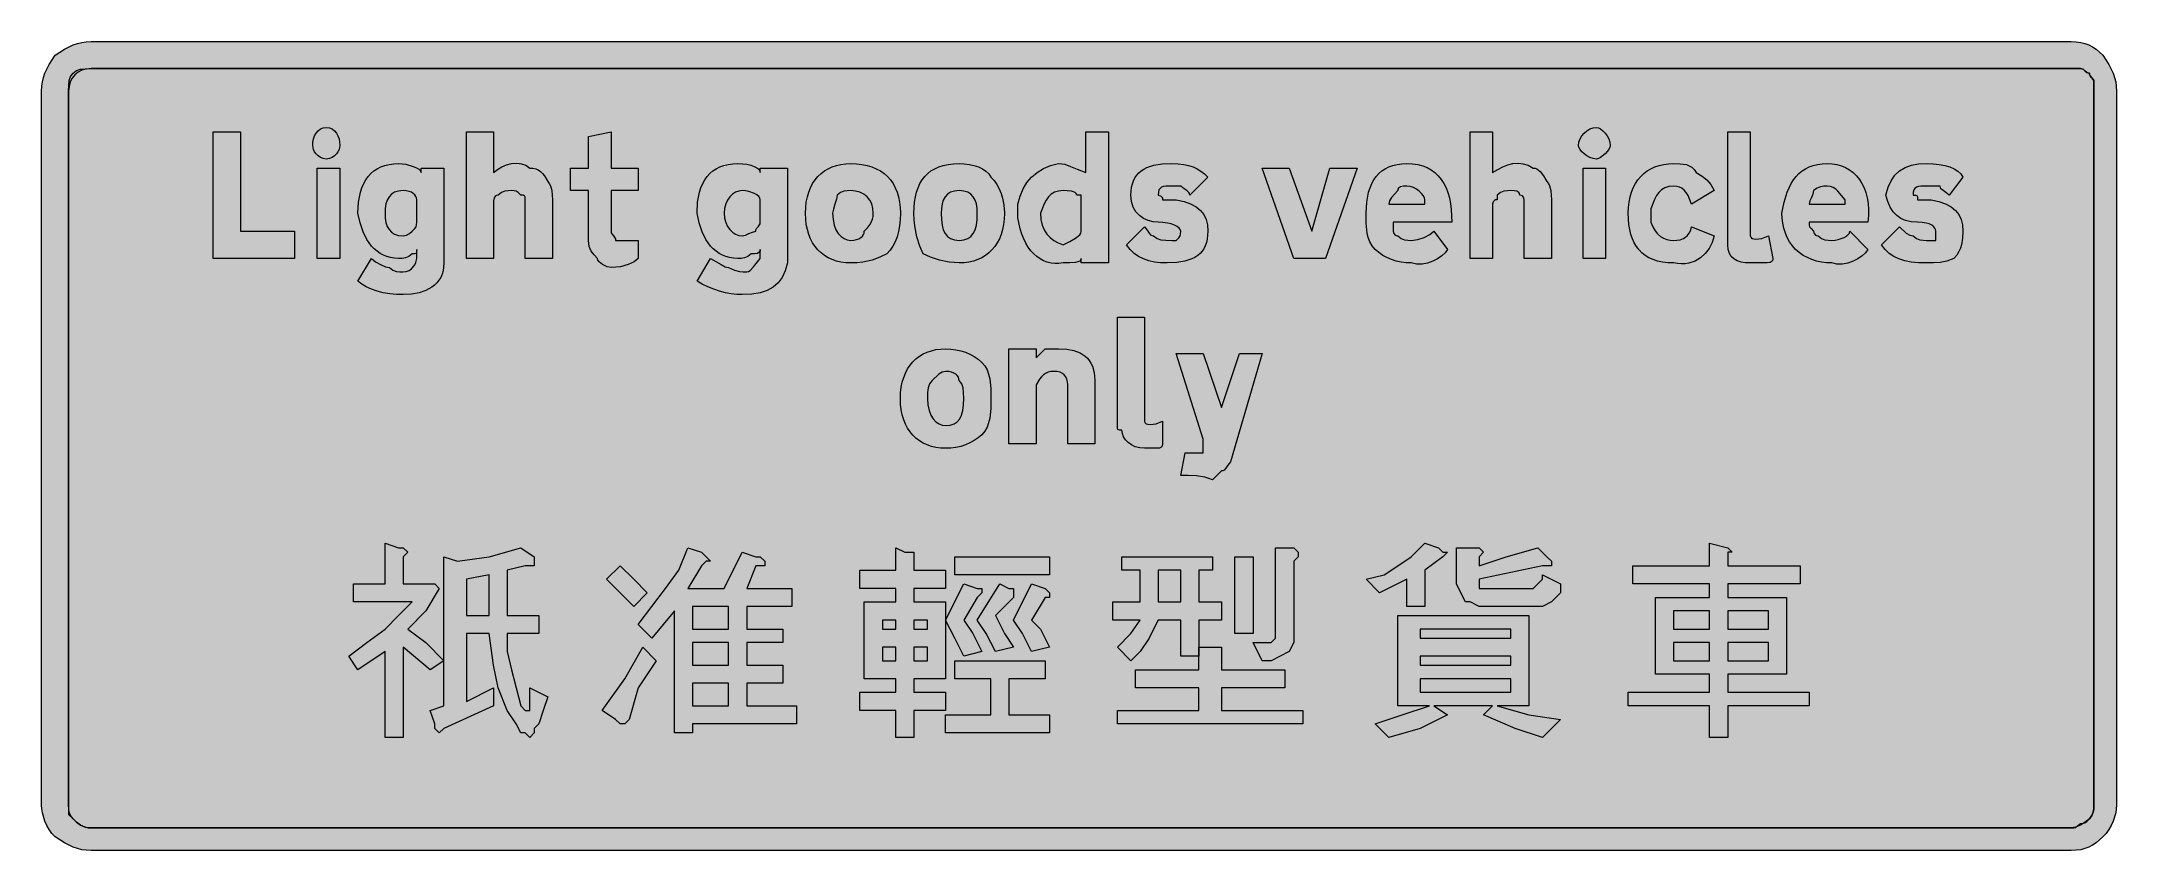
# Model space of a CAD drawing. Header units: metres. Extents: x 7 to 558, y 28 to 243.
import ezdxf

# ---------------------------------------------------------------- set-up
doc = ezdxf.new("R2010")
doc.units = ezdxf.units.M
doc.layers.add('FILL_BLACK_000000', color=7, linetype='Continuous', true_color=0x000000)
doc.layers.add('FILL_WHITE_FFFFFF', color=7, linetype='Continuous', true_color=0xffffff)

msp = doc.modelspace()

# ---------------------------------------------------------------- hatches: boundary and pattern name
at = {"layer": 'FILL_BLACK_000000', "true_color": 0x000000}
h = msp.add_hatch(color=7, dxfattribs=at)
h.dxf.hatch_style = 1
h.paths.add_polyline_path([(557.67, 39.13), (557.51, 38.09), (556.83, 35.88), (556.32, 34.76), (555.71, 33.67), (554.97, 32.63), (554.13, 31.68), (552.31, 30.1), (551.37, 29.49), (550.38, 28.98), (549.34, 28.59), (548.22, 28.3), (547.03, 28.14), (545.73, 28.08), (20.13, 28.08), (18.83, 28.14), (17.62, 28.3), (16.46, 28.59), (15.33, 28.98), (13.04, 30.1), (10.53, 31.68), (9.69, 32.63), (8.96, 33.67), (8.34, 34.76), (7.83, 35.88), (7.16, 38.09), (6.99, 39.13), (6.93, 40.08), (6.93, 229.68), (6.99, 230.98), (7.16, 232.19), (7.44, 233.35), (7.83, 234.48), (8.96, 236.77), (10.53, 239.28), (13.04, 240.85), (15.33, 241.98), (16.46, 242.37), (17.62, 242.65), (18.83, 242.82), (20.13, 242.88), (545.73, 242.88), (547.03, 242.82), (548.22, 242.65), (549.34, 242.37), (550.38, 241.98), (551.37, 241.47), (552.31, 240.85), (554.13, 239.28), (555.71, 236.77), (556.83, 234.48), (557.22, 233.35), (557.51, 232.19), (557.67, 230.98), (557.73, 229.68), (557.73, 40.08), (557.67, 39.13)])
h.paths.add_polyline_path([(17.67, 235.25), (16.65, 234.73), (15.78, 234.03), (15.08, 233.16), (14.56, 232.14), (14.24, 230.97), (14.13, 229.68), (14.13, 40.08), (14.13, 37.68), (15.33, 36.48), (16.25, 35.6), (17.28, 34.83), (18.54, 34.29), (19.28, 34.13), (20.13, 34.08), (545.73, 34.08), (546.44, 34.1), (546.93, 34.23), (547.42, 34.59), (548.13, 35.28), (548.84, 35.3), (549.33, 35.43), (549.82, 35.79), (550.53, 36.48), (551.22, 37.38), (551.58, 38.28), (551.71, 39.18), (551.73, 40.08), (551.73, 229.68), (551.73, 232.08), (551.68, 232.48), (551.54, 232.79), (551.13, 233.28), (550.72, 233.77), (550.58, 234.08), (550.53, 234.48), (550.13, 234.53), (549.82, 234.67), (549.33, 235.08), (548.84, 235.49), (548.53, 235.63), (548.13, 235.68), (545.73, 235.68), (20.13, 235.68), (18.84, 235.57), (17.67, 235.25)], flags=16)
h = msp.add_hatch(color=7, dxfattribs=at)
h.dxf.hatch_style = 1
h.paths.add_polyline_path([(59.73, 192.48), (74.13, 192.48), (74.13, 185.28), (52.53, 185.28), (52.53, 218.88), (59.73, 218.88), (59.73, 192.48)])
h = msp.add_hatch(color=7, dxfattribs=at)
h.dxf.hatch_style = 1
h.paths.add_polyline_path([(85.91, 214.21), (85.62, 213.61), (85.23, 213.03), (84.72, 212.5), (84.11, 212.07), (83.37, 211.79), (82.53, 211.68), (81.69, 211.79), (80.96, 212.07), (80.34, 212.5), (79.83, 213.03), (79.44, 213.61), (79.16, 214.21), (78.93, 215.28), (78.99, 216.18), (79.16, 217.04), (79.44, 217.85), (79.83, 218.58), (80.34, 219.19), (80.96, 219.67), (81.69, 219.97), (82.53, 220.08), (83.37, 219.97), (84.11, 219.67), (84.72, 219.19), (85.23, 218.58), (85.62, 217.85), (85.91, 217.04), (86.07, 216.18), (86.13, 215.28), (85.91, 214.21)])
h = msp.add_hatch(color=7, dxfattribs=at)
h.dxf.hatch_style = 1
h.paths.add_polyline_path([(127.93, 208.92), (129.11, 209.62), (130.39, 210.15), (131.73, 210.48), (133.07, 210.59), (134.36, 210.44), (135.53, 210.02), (136.53, 209.28), (137.38, 209.22), (138.12, 209.05), (138.79, 208.77), (139.38, 208.38), (139.92, 207.87), (140.41, 207.25), (141.33, 205.68), (141.73, 205.18), (142.02, 204.59), (142.38, 203.28), (142.53, 200.88), (142.53, 185.28), (135.33, 185.28), (135.33, 199.68), (135.33, 200.88), (135.31, 201.57), (135.18, 201.93), (134.82, 202.06), (134.13, 202.08), (133.42, 202.77), (132.93, 203.13), (132.44, 203.26), (131.73, 203.28), (130.83, 203.26), (129.93, 203.13), (129.03, 202.77), (128.13, 202.08), (127.73, 202.03), (127.44, 201.87), (127.08, 201.33), (126.95, 200.56), (126.93, 199.68), (126.93, 185.28), (119.73, 185.28), (119.73, 218.88), (126.93, 218.88), (126.93, 208.08), (127.93, 208.92)])
h = msp.add_hatch(color=7, dxfattribs=at)
h.dxf.hatch_style = 1
h.paths.add_polyline_path([(165.33, 209.28), (165.33, 203.28), (158.13, 203.28), (158.13, 192.48), (158.18, 192.08), (158.32, 191.77), (158.73, 191.28), (159.14, 190.79), (159.28, 190.48), (159.33, 190.08), (161.73, 190.08), (162.93, 190.08), (165.33, 190.08), (165.33, 185.28), (164.21, 184.4), (162.63, 183.63), (160.61, 183.09), (159.42, 182.93), (158.13, 182.88), (157.06, 183.09), (155.88, 183.63), (154.92, 184.4), (154.64, 184.83), (154.53, 185.28), (153.65, 186.2), (152.88, 187.23), (152.34, 188.49), (152.18, 189.23), (152.13, 190.08), (152.13, 203.28), (147.33, 203.28), (147.33, 209.28), (152.13, 209.28), (152.13, 217.68), (158.13, 218.88), (158.13, 209.28), (165.33, 209.28)])
h = msp.add_hatch(color=7, dxfattribs=at)
h.dxf.hatch_style = 1
h.paths.add_polyline_path([(290.13, 218.88), (290.13, 184.08), (282.93, 184.08), (282.93, 185.28), (282.82, 184.88), (282.52, 184.59), (282.04, 184.37), (281.43, 184.23), (279.89, 184.1), (278.13, 184.08), (277.02, 183.92), (275.94, 183.91), (274.9, 184.02), (273.89, 184.27), (272.93, 184.64), (272.01, 185.13), (271.15, 185.75), (270.33, 186.48), (269.57, 187.32), (268.87, 188.28), (268.24, 189.33), (267.67, 190.49), (267.17, 191.75), (266.74, 193.1), (266.13, 196.08), (266.13, 198.48), (266.13, 199.68), (266.69, 201.82), (267.48, 203.73), (268.49, 205.42), (269.73, 206.88), (271.19, 208.12), (272.88, 209.13), (274.79, 209.92), (276.93, 210.48), (277.78, 210.43), (278.56, 210.27), (280.08, 209.73), (281.82, 208.96), (284.13, 208.08), (284.13, 218.88), (290.13, 218.88)])
h.paths.add_polyline_path([(282.93, 200.88), (282.93, 202.08), (281.73, 202.08), (281.62, 202.48), (281.34, 202.77), (280.91, 202.99), (280.38, 203.13), (279.2, 203.26), (278.13, 203.28), (276.89, 203.17), (275.84, 202.85), (274.97, 202.33), (274.23, 201.63), (273.61, 200.76), (273.07, 199.74), (272.13, 197.28), (272.24, 195.59), (272.56, 194.11), (273.08, 192.83), (273.78, 191.73), (274.65, 190.8), (275.67, 190.02), (276.84, 189.39), (278.13, 188.88), (279.89, 189.78), (281.43, 190.68), (282.52, 191.58), (282.82, 192.03), (282.93, 192.48), (282.93, 198.48), (282.93, 200.88)], flags=16)
h = msp.add_hatch(color=7, dxfattribs=at)
h.dxf.hatch_style = 1
h.paths.add_polyline_path([(393.48, 208.92), (394.83, 209.62), (396.18, 210.15), (397.53, 210.48), (398.88, 210.59), (400.23, 210.44), (401.58, 210.02), (402.93, 209.28), (403.38, 209.22), (403.83, 209.05), (404.73, 208.38), (405.63, 207.25), (406.53, 205.68), (406.93, 205.18), (407.22, 204.59), (407.58, 203.28), (407.73, 200.88), (407.73, 185.28), (400.53, 185.28), (400.53, 199.68), (400.51, 200.56), (400.38, 201.33), (400.02, 201.87), (399.73, 202.03), (399.33, 202.08), (399.28, 202.48), (399.12, 202.77), (398.58, 203.13), (397.81, 203.26), (396.93, 203.28), (396.03, 203.26), (395.13, 203.13), (394.23, 202.77), (393.33, 202.08), (393.33, 200.88), (392.93, 200.83), (392.64, 200.69), (392.28, 200.28), (392.13, 199.68), (392.13, 185.28), (386.13, 185.28), (386.13, 218.88), (392.13, 218.88), (392.13, 208.08), (393.48, 208.92)])
h = msp.add_hatch(color=7, dxfattribs=at)
h.dxf.hatch_style = 1
h.paths.add_polyline_path([(423.22, 214.78), (422.94, 214.21), (421.98, 213.03), (420.8, 212.07), (420.23, 211.79), (419.73, 211.68), (418.83, 211.79), (417.97, 212.07), (417.16, 212.5), (416.43, 213.03), (415.82, 213.61), (415.34, 214.21), (415.04, 214.78), (414.93, 215.28), (415.04, 216.18), (415.34, 217.04), (415.82, 217.85), (416.43, 218.58), (417.16, 219.19), (417.97, 219.67), (418.83, 219.97), (419.73, 220.08), (420.23, 219.97), (420.8, 219.67), (421.4, 219.19), (421.98, 218.58), (422.51, 217.85), (422.94, 217.04), (423.22, 216.18), (423.33, 215.28), (423.22, 214.78)])
h = msp.add_hatch(color=7, dxfattribs=at)
h.dxf.hatch_style = 1
h.paths.add_polyline_path([(460.53, 192.48), (460.53, 191.28), (460.64, 190.89), (460.94, 190.6), (461.42, 190.44), (462.03, 190.38), (463.57, 190.6), (465.33, 191.28), (466.53, 185.28), (466.48, 184.88), (466.32, 184.59), (465.78, 184.23), (465.01, 184.1), (464.13, 184.08), (460.53, 184.08), (459.24, 184.14), (458.07, 184.32), (457.05, 184.65), (456.18, 185.13), (455.48, 185.78), (454.96, 186.61), (454.64, 187.64), (454.53, 188.88), (454.53, 190.08), (454.53, 218.88), (460.53, 218.88), (460.53, 192.48)])
h = msp.add_hatch(color=7, dxfattribs=at)
h.dxf.hatch_style = 1
h.paths.add_polyline_path([(113.51, 182), (113.25, 181.08), (112.89, 180.24), (112.43, 179.47), (111.89, 178.79), (111.28, 178.17), (110.58, 177.63), (108.98, 176.76), (107.15, 176.15), (105.12, 175.79), (102.93, 175.68), (101.13, 175.74), (99.37, 175.9), (97.66, 176.19), (96.03, 176.58), (94.52, 177.09), (93.14, 177.7), (91.94, 178.44), (90.93, 179.28), (94.53, 185.28), (95.62, 184.4), (96.93, 183.63), (98.24, 183.09), (99.33, 182.88), (100.23, 182.19), (101.13, 181.83), (102.03, 181.7), (102.93, 181.68), (103.77, 181.79), (104.51, 182.07), (105.12, 182.5), (105.63, 183.03), (106.02, 183.61), (106.31, 184.21), (106.53, 185.28), (106.53, 187.68), (106.51, 186.99), (106.38, 186.63), (106.02, 186.5), (105.33, 186.48), (104.43, 185.79), (103.53, 185.43), (102.63, 185.3), (101.73, 185.28), (100.63, 185.34), (99.59, 185.5), (98.61, 185.77), (97.68, 186.14), (96.81, 186.61), (95.99, 187.18), (95.23, 187.84), (94.53, 188.58), (93.29, 190.32), (92.28, 192.37), (91.49, 194.7), (90.93, 197.28), (91.1, 200.26), (91.61, 202.89), (91.98, 204.06), (92.45, 205.15), (93, 206.14), (93.63, 207.03), (94.35, 207.82), (95.15, 208.52), (96.03, 209.11), (97.01, 209.6), (98.06, 209.98), (99.2, 210.26), (100.42, 210.42), (101.73, 210.48), (103.68, 210.27), (105.63, 209.73), (106.46, 209.37), (107.13, 208.96), (107.57, 208.53), (107.73, 208.08), (107.73, 209.28), (113.73, 209.28), (113.73, 184.08), (113.67, 183), (113.51, 182)])
h.paths.add_polyline_path([(106.31, 201.76), (106.02, 202.17), (105.63, 202.53), (105.12, 202.84), (104.51, 203.07), (103.77, 203.23), (102.93, 203.28), (101.69, 203.17), (100.66, 202.85), (99.83, 202.33), (99.18, 201.63), (98.7, 200.76), (98.37, 199.74), (98.19, 198.57), (98.13, 197.28), (98.19, 195.99), (98.37, 194.82), (98.7, 193.8), (99.18, 192.93), (99.83, 192.23), (100.66, 191.71), (101.69, 191.39), (102.93, 191.28), (103.81, 191.47), (104.58, 191.88), (105.33, 192.48), (106.02, 193.19), (106.38, 193.68), (106.51, 194.17), (106.53, 194.88), (106.53, 200.88), (106.47, 201.33), (106.31, 201.76)], flags=16)
h = msp.add_hatch(color=7, dxfattribs=at)
h.dxf.hatch_style = 1
h.paths.add_polyline_path([(203.56, 180.24), (202.5, 178.79), (201.18, 177.63), (199.57, 176.76), (197.67, 176.15), (195.46, 175.79), (192.93, 175.68), (191.53, 175.74), (190.04, 175.9), (188.5, 176.19), (186.93, 176.58), (185.36, 177.09), (183.82, 177.7), (182.33, 178.44), (180.93, 179.28), (184.53, 185.28), (187.38, 183.63), (188.41, 183.09), (189.33, 182.88), (190.92, 182.19), (192.18, 181.83), (193.21, 181.7), (194.13, 181.68), (194.58, 181.79), (195.03, 182.07), (195.93, 183.03), (197.73, 185.28), (197.73, 187.68), (197.68, 187.28), (197.52, 186.99), (196.98, 186.63), (196.21, 186.5), (195.33, 186.48), (194.43, 185.79), (193.53, 185.43), (192.63, 185.3), (191.73, 185.28), (190.63, 185.34), (189.59, 185.5), (188.61, 185.77), (187.68, 186.14), (186.81, 186.61), (185.99, 187.18), (185.23, 187.84), (184.53, 188.58), (183.29, 190.32), (182.28, 192.37), (181.49, 194.7), (180.93, 197.28), (181.1, 200.26), (181.61, 202.89), (181.98, 204.06), (182.45, 205.15), (183, 206.14), (183.63, 207.03), (184.35, 207.82), (185.15, 208.52), (186.03, 209.11), (187.01, 209.6), (188.06, 209.98), (189.2, 210.26), (190.42, 210.42), (191.73, 210.48), (193.02, 210.43), (194.19, 210.27), (195.21, 210.04), (196.08, 209.73), (196.78, 209.37), (197.3, 208.96), (197.62, 208.53), (197.73, 208.08), (197.73, 209.28), (204.93, 209.28), (204.93, 184.08), (204.37, 182), (203.56, 180.24)])
h.paths.add_polyline_path([(197.32, 201.76), (196.84, 202.17), (196.23, 202.53), (194.69, 203.07), (193.83, 203.23), (192.93, 203.28), (192.03, 203.17), (191.17, 202.85), (190.36, 202.33), (189.63, 201.63), (189.02, 200.76), (188.54, 199.74), (188.24, 198.57), (188.13, 197.28), (188.24, 195.99), (188.54, 194.82), (189.02, 193.8), (189.63, 192.93), (190.36, 192.23), (191.17, 191.71), (192.03, 191.39), (192.93, 191.28), (193.83, 191.47), (194.73, 191.88), (195.63, 192.29), (196.53, 192.48), (196.58, 192.88), (196.72, 193.19), (197.13, 193.68), (197.54, 194.17), (197.68, 194.48), (197.73, 194.88), (197.73, 200.88), (197.62, 201.33), (197.32, 201.76)], flags=16)
h = msp.add_hatch(color=7, dxfattribs=at)
h.dxf.hatch_style = 1
h.paths.add_polyline_path([(234.71, 193.9), (234.42, 192.39), (234.03, 190.98), (233.52, 189.69), (232.91, 188.5), (232.17, 187.44), (231.33, 186.48), (229.49, 185.6), (227.43, 184.83), (224.92, 184.29), (223.42, 184.13), (221.73, 184.08), (220.41, 184.14), (219.15, 184.3), (217.95, 184.58), (216.82, 184.96), (215.76, 185.45), (214.77, 186.04), (213.86, 186.74), (213.03, 187.53), (212.29, 188.42), (211.63, 189.41), (211.06, 190.5), (210.59, 191.67), (210.22, 192.94), (209.95, 194.3), (209.79, 195.75), (209.73, 197.28), (209.79, 198.81), (209.95, 200.26), (210.22, 201.62), (210.59, 202.89), (211.06, 204.06), (211.63, 205.15), (212.29, 206.14), (213.03, 207.03), (213.86, 207.82), (214.77, 208.52), (215.76, 209.11), (216.82, 209.6), (217.95, 209.98), (219.15, 210.26), (220.41, 210.42), (221.73, 210.48), (223.26, 210.42), (224.71, 210.26), (226.07, 209.98), (227.34, 209.6), (228.51, 209.11), (229.6, 208.52), (230.59, 207.82), (231.48, 207.03), (232.27, 206.14), (232.97, 205.15), (233.56, 204.06), (234.05, 202.89), (234.43, 201.62), (234.71, 200.26), (234.87, 198.81), (234.93, 197.28), (234.87, 195.54), (234.71, 193.9)])
h.paths.add_polyline_path([(227.3, 199.74), (226.78, 200.76), (226.08, 201.63), (225.21, 202.33), (224.19, 202.85), (223.02, 203.17), (221.73, 203.28), (220.83, 203.26), (219.93, 203.13), (219.03, 202.77), (218.13, 202.08), (217.94, 200.99), (217.53, 199.68), (217.12, 198.37), (216.93, 197.28), (217.04, 195.59), (217.34, 194.13), (217.82, 192.89), (218.43, 191.88), (219.16, 191.09), (219.97, 190.53), (220.83, 190.19), (221.73, 190.08), (222.57, 190.13), (223.31, 190.29), (223.92, 190.52), (224.43, 190.83), (224.82, 191.19), (225.1, 191.6), (225.27, 192.03), (225.33, 192.48), (226.21, 193.4), (226.98, 194.43), (227.52, 195.69), (227.68, 196.43), (227.73, 197.28), (227.62, 198.57), (227.3, 199.74)], flags=16)
h = msp.add_hatch(color=7, dxfattribs=at)
h.dxf.hatch_style = 1
h.paths.add_polyline_path([(262.31, 194.3), (262.04, 192.94), (261.67, 191.67), (261.2, 190.5), (260.63, 189.41), (259.97, 188.42), (259.23, 187.53), (258.4, 186.74), (257.49, 186.04), (256.5, 185.45), (255.44, 184.96), (254.31, 184.58), (253.11, 184.3), (251.85, 184.14), (250.53, 184.08), (247.85, 184.29), (245.28, 184.83), (242.94, 185.6), (240.93, 186.48), (240.05, 188.5), (239.28, 190.98), (238.74, 193.9), (238.58, 195.54), (238.53, 197.28), (238.7, 200.26), (238.92, 201.62), (239.22, 202.89), (239.62, 204.06), (240.11, 205.15), (240.7, 206.14), (241.38, 207.03), (242.16, 207.82), (243.04, 208.52), (244.02, 209.11), (245.11, 209.6), (246.3, 209.98), (247.6, 210.26), (249.01, 210.42), (250.53, 210.48), (251.88, 210.42), (253.19, 210.25), (254.45, 209.97), (255.63, 209.58), (256.69, 209.07), (257.62, 208.45), (258.37, 207.72), (258.93, 206.88), (259.77, 205.93), (260.51, 204.87), (261.12, 203.74), (261.63, 202.53), (262.02, 201.27), (262.31, 199.96), (262.47, 198.63), (262.53, 197.28), (262.47, 195.75), (262.31, 194.3)])
h.paths.add_polyline_path([(255.09, 199.74), (254.76, 200.76), (254.28, 201.63), (253.63, 202.33), (252.8, 202.85), (251.77, 203.17), (250.53, 203.28), (249.29, 203.17), (248.26, 202.85), (247.43, 202.33), (246.78, 201.63), (246.3, 200.76), (245.97, 199.74), (245.79, 198.57), (245.73, 197.28), (245.79, 195.59), (245.97, 194.13), (246.3, 192.89), (246.78, 191.88), (247.43, 191.09), (248.26, 190.53), (249.29, 190.19), (250.53, 190.08), (251.77, 190.19), (252.8, 190.53), (253.63, 191.09), (254.28, 191.88), (254.76, 192.89), (255.09, 194.13), (255.27, 195.59), (255.33, 197.28), (255.27, 198.57), (255.09, 199.74)], flags=16)
h = msp.add_hatch(color=7, dxfattribs=at)
h.dxf.hatch_style = 1
h.paths.add_polyline_path([(316.36, 190.4), (316.15, 189.48), (315.86, 188.64), (315.48, 187.87), (315.01, 187.19), (314.46, 186.57), (313.83, 186.03), (313.11, 185.56), (312.31, 185.16), (310.46, 184.55), (308.26, 184.19), (305.73, 184.08), (303.99, 184.14), (302.36, 184.32), (300.84, 184.65), (299.43, 185.13), (298.14, 185.78), (296.96, 186.61), (295.89, 187.64), (294.93, 188.88), (299.73, 193.68), (300.44, 192.8), (300.93, 192.03), (301.42, 191.49), (301.73, 191.33), (302.13, 191.28), (303.05, 190.59), (304.08, 190.23), (305.34, 190.1), (306.93, 190.08), (308.13, 190.08), (308.82, 190.79), (309.18, 191.28), (309.31, 191.77), (309.33, 192.48), (309.22, 192.93), (308.9, 193.36), (308.38, 193.77), (307.68, 194.13), (306.81, 194.44), (305.79, 194.67), (304.62, 194.83), (303.33, 194.88), (301.99, 194.99), (300.69, 195.33), (299.47, 195.89), (298.38, 196.68), (297.46, 197.69), (296.75, 198.93), (296.29, 200.39), (296.13, 202.08), (296.3, 204.16), (296.51, 205.08), (296.81, 205.92), (297.18, 206.69), (297.65, 207.37), (298.2, 207.99), (298.83, 208.53), (299.55, 209), (300.35, 209.4), (302.21, 210.01), (304.4, 210.37), (306.93, 210.48), (308.62, 210.42), (310.12, 210.25), (311.44, 209.97), (312.63, 209.58), (313.7, 209.07), (314.69, 208.45), (315.63, 207.72), (316.53, 206.88), (311.73, 202.08), (311.68, 202.48), (311.52, 202.79), (310.98, 203.28), (310.21, 203.77), (309.33, 204.48), (306.93, 204.48), (305.36, 204.44), (304.74, 204.35), (304.23, 204.18), (303.84, 203.89), (303.55, 203.47), (303.39, 202.87), (303.33, 202.08), (303.93, 201.93), (304.34, 201.57), (304.48, 201.28), (304.53, 200.88), (308.13, 200.88), (310.21, 200.37), (311.97, 199.74), (313.42, 198.96), (314.58, 198.03), (315.45, 196.93), (316.06, 195.65), (316.42, 194.17), (316.53, 192.48), (316.36, 190.4)])
h = msp.add_hatch(color=7, dxfattribs=at)
h.dxf.hatch_style = 1
h.paths.add_polyline_path([(365.73, 192.48), (365.88, 191.88), (366.24, 191.47), (366.53, 191.33), (366.93, 191.28), (367.83, 190.59), (368.73, 190.23), (369.63, 190.1), (370.53, 190.08), (372.31, 190.29), (373.98, 190.83), (375.42, 191.6), (376.53, 192.48), (380.13, 187.68), (379.52, 186.79), (378.63, 185.94), (377.51, 185.17), (376.23, 184.53), (374.83, 184.06), (373.38, 183.8), (371.93, 183.79), (370.53, 184.08), (369.18, 184.14), (367.85, 184.3), (366.54, 184.59), (365.28, 184.98), (364.07, 185.49), (362.94, 186.1), (361.88, 186.84), (360.93, 187.68), (360.14, 188.63), (359.54, 189.69), (359.12, 190.82), (358.83, 192.03), (358.57, 194.6), (358.53, 197.28), (358.7, 200.26), (359.2, 202.89), (359.58, 204.06), (360.05, 205.15), (360.6, 206.14), (361.23, 207.03), (361.95, 207.82), (362.75, 208.52), (363.63, 209.11), (364.6, 209.6), (365.66, 209.98), (366.8, 210.26), (368.02, 210.42), (369.33, 210.48), (370.85, 210.41), (372.26, 210.2), (373.56, 209.86), (374.75, 209.39), (375.84, 208.8), (376.82, 208.08), (377.7, 207.24), (378.48, 206.28), (379.16, 205.21), (379.75, 204.03), (380.24, 202.75), (380.64, 201.37), (380.94, 199.88), (381.16, 198.31), (381.33, 194.88), (365.73, 194.88), (365.73, 192.48)])
h.paths.add_polyline_path([(374.13, 200.88), (374.02, 201.38), (373.72, 201.95), (373.24, 202.55), (372.63, 203.13), (371.9, 203.66), (371.09, 204.09), (370.23, 204.37), (369.33, 204.48), (368.45, 204.46), (367.68, 204.33), (367.14, 203.97), (366.98, 203.68), (366.93, 203.28), (365.28, 201.48), (364.74, 200.58), (364.53, 199.68), (374.13, 199.68), (374.13, 200.88)], flags=16)
h = msp.add_hatch(color=7, dxfattribs=at)
h.dxf.hatch_style = 1
h.paths.add_polyline_path([(441.91, 210.44), (443.58, 210.18), (444.34, 209.89), (445.02, 209.47), (445.63, 208.87), (446.13, 208.08), (447.72, 207.16), (448.98, 206.13), (450.01, 204.87), (450.93, 203.28), (444.93, 199.68), (444.01, 201.95), (443.52, 202.78), (442.98, 203.43), (442.39, 203.91), (441.72, 204.24), (440.98, 204.42), (440.13, 204.48), (438.89, 204.37), (437.84, 204.05), (436.97, 203.53), (436.23, 202.83), (435.61, 201.96), (435.07, 200.94), (434.13, 198.48), (434.13, 197.28), (434.13, 196.08), (434.13, 194.88), (434.63, 193.64), (435.24, 192.61), (435.92, 191.78), (436.68, 191.13), (437.49, 190.65), (438.35, 190.32), (439.23, 190.14), (440.13, 190.08), (441.03, 190.1), (441.93, 190.23), (442.83, 190.59), (443.73, 191.28), (444.33, 192.03), (444.74, 192.8), (444.93, 193.68), (450.93, 191.28), (450.37, 189.54), (449.58, 187.96), (448.57, 186.58), (447.33, 185.43), (445.87, 184.57), (444.18, 184.02), (443.25, 183.89), (442.27, 183.85), (441.23, 183.91), (440.13, 184.08), (438.61, 184.14), (437.2, 184.3), (435.9, 184.58), (434.71, 184.96), (433.62, 185.45), (432.64, 186.04), (431.76, 186.74), (430.98, 187.53), (430.3, 188.42), (429.71, 189.41), (429.22, 190.5), (428.82, 191.67), (428.52, 192.94), (428.3, 194.3), (428.13, 197.28), (428.19, 198.81), (428.35, 200.26), (428.62, 201.62), (428.99, 202.89), (429.46, 204.06), (430.03, 205.15), (430.69, 206.14), (431.43, 207.03), (432.26, 207.82), (433.17, 208.52), (434.16, 209.11), (435.22, 209.6), (436.35, 209.98), (437.55, 210.26), (438.81, 210.42), (440.13, 210.48), (441.91, 210.44)])
h = msp.add_hatch(color=7, dxfattribs=at)
h.dxf.hatch_style = 1
h.paths.add_polyline_path([(476.15, 194.17), (476.28, 193.68), (476.64, 193.19), (477.33, 192.48), (477.48, 191.88), (477.84, 191.47), (478.13, 191.33), (478.53, 191.28), (479.43, 190.59), (480.33, 190.23), (481.23, 190.1), (482.13, 190.08), (483.03, 190.13), (483.89, 190.29), (485.43, 190.83), (486.04, 191.19), (486.52, 191.6), (486.82, 192.03), (486.93, 192.48), (491.73, 187.68), (491.12, 186.79), (490.23, 185.94), (489.11, 185.17), (487.83, 184.53), (486.43, 184.06), (484.98, 183.8), (483.53, 183.79), (482.13, 184.08), (480.78, 184.14), (479.45, 184.3), (478.14, 184.59), (476.88, 184.98), (475.67, 185.49), (474.54, 186.1), (473.48, 186.84), (472.53, 187.68), (471.69, 188.63), (470.96, 189.69), (470.34, 190.82), (469.83, 192.03), (469.44, 193.29), (469.16, 194.6), (468.99, 195.93), (468.93, 197.28), (469.49, 200.26), (470.3, 202.89), (471.36, 205.15), (471.98, 206.14), (472.68, 207.03), (473.45, 207.82), (474.29, 208.52), (475.2, 209.11), (476.19, 209.6), (477.25, 209.98), (478.4, 210.26), (479.62, 210.42), (480.93, 210.48), (482.25, 210.41), (483.51, 210.2), (484.7, 209.86), (485.82, 209.39), (486.87, 208.8), (487.83, 208.08), (488.7, 207.24), (489.48, 206.28), (490.16, 205.21), (490.74, 204.03), (491.21, 202.75), (491.56, 201.37), (491.8, 199.88), (491.91, 198.31), (491.89, 196.64), (491.73, 194.88), (476.13, 194.88), (476.15, 194.17)])
h.paths.add_polyline_path([(485.73, 200.88), (483.78, 203.13), (483.19, 203.66), (482.52, 204.09), (481.78, 204.37), (480.93, 204.48), (480.03, 204.46), (479.13, 204.33), (478.23, 203.97), (477.33, 203.28), (477.14, 202.38), (476.73, 201.48), (476.32, 200.58), (476.13, 199.68), (485.73, 199.68), (485.73, 200.88)], flags=16)
h = msp.add_hatch(color=7, dxfattribs=at)
h.dxf.hatch_style = 1
h.paths.add_polyline_path([(516.89, 190.68), (516.63, 188.88), (516.34, 187.98), (515.92, 187.08), (515.32, 186.18), (514.53, 185.28), (512.73, 184.59), (510.93, 184.23), (509.13, 184.1), (507.33, 184.08), (505.19, 184.14), (503.26, 184.32), (501.53, 184.65), (499.98, 185.13), (498.6, 185.78), (497.37, 186.61), (496.29, 187.64), (495.33, 188.88), (500.13, 193.68), (501.93, 192.03), (502.83, 191.49), (503.73, 191.28), (504.63, 190.59), (505.53, 190.23), (506.43, 190.1), (507.33, 190.08), (509.73, 190.08), (509.73, 192.48), (509.67, 192.93), (509.49, 193.36), (509.16, 193.77), (508.68, 194.13), (508.03, 194.44), (507.2, 194.67), (506.17, 194.83), (504.93, 194.88), (503.24, 194.99), (501.76, 195.33), (500.48, 195.89), (499.38, 196.68), (498.45, 197.69), (497.67, 198.93), (497.04, 200.39), (496.53, 202.08), (497.09, 204.16), (497.88, 205.92), (498.89, 207.37), (500.13, 208.53), (501.59, 209.4), (503.28, 210.01), (505.19, 210.37), (507.33, 210.48), (509.07, 210.42), (510.69, 210.25), (512.16, 209.97), (513.48, 209.58), (514.63, 209.07), (515.6, 208.45), (516.37, 207.72), (516.93, 206.88), (513.33, 202.08), (512.45, 202.79), (511.68, 203.28), (511.14, 203.77), (510.98, 204.08), (510.93, 204.48), (507.33, 204.48), (505.76, 204.44), (505.14, 204.35), (504.63, 204.18), (504.24, 203.89), (503.96, 203.47), (503.79, 202.87), (503.73, 202.08), (504.42, 202.06), (504.78, 201.93), (504.91, 201.57), (504.93, 200.88), (508.53, 200.88), (510.61, 200.37), (512.37, 199.74), (513.82, 198.96), (514.98, 198.03), (515.85, 196.93), (516.46, 195.65), (516.82, 194.17), (516.93, 192.48), (516.89, 190.68)])
h = msp.add_hatch(color=7, dxfattribs=at)
h.dxf.hatch_style = 1
h.paths.add_polyline_path([(80.13, 185.28), (80.13, 209.28), (86.13, 209.28), (86.13, 185.28), (80.13, 185.28)])
h = msp.add_hatch(color=7, dxfattribs=at)
h.dxf.hatch_style = 1
h.paths.add_polyline_path([(330.93, 209.28), (338.13, 209.28), (344.13, 192.48), (348.93, 209.28), (356.13, 209.28), (347.73, 185.28), (344.13, 185.28), (339.33, 185.28), (330.93, 209.28)])
h = msp.add_hatch(color=7, dxfattribs=at)
h.dxf.hatch_style = 1
h.paths.add_polyline_path([(416.13, 185.28), (416.13, 209.28), (422.13, 209.28), (422.13, 185.28), (416.13, 185.28)])
h = msp.add_hatch(color=7, dxfattribs=at)
h.dxf.hatch_style = 1
h.paths.add_polyline_path([(299.73, 143.28), (299.73, 142.08), (299.84, 141.69), (300.14, 141.4), (300.62, 141.24), (301.23, 141.18), (302.77, 141.4), (304.53, 142.08), (304.53, 136.08), (304.38, 135.48), (304.02, 135.07), (303.73, 134.93), (303.33, 134.88), (299.73, 134.88), (298.44, 134.99), (297.27, 135.29), (296.25, 135.77), (295.38, 136.38), (294.68, 137.11), (294.16, 137.92), (293.84, 138.78), (293.73, 139.68), (293.04, 139.7), (292.68, 139.83), (292.55, 140.19), (292.53, 140.88), (292.53, 169.68), (299.73, 169.68), (299.73, 143.28)])
h = msp.add_hatch(color=7, dxfattribs=at)
h.dxf.hatch_style = 1
h.paths.add_polyline_path([(258.63, 142.83), (258.34, 141.62), (257.92, 140.49), (257.32, 139.43), (256.53, 138.48), (255.58, 137.64), (254.52, 136.9), (253.39, 136.29), (252.18, 135.78), (250.92, 135.39), (249.61, 135.1), (248.28, 134.94), (246.93, 134.88), (245.61, 134.94), (244.35, 135.1), (243.15, 135.38), (242.02, 135.76), (240.96, 136.25), (239.97, 136.84), (239.06, 137.54), (238.23, 138.33), (237.49, 139.22), (236.83, 140.21), (236.26, 141.3), (235.79, 142.47), (235.42, 143.74), (235.15, 145.1), (234.99, 146.55), (234.93, 148.08), (234.99, 149.61), (235.15, 151.06), (235.42, 152.42), (235.79, 153.69), (236.26, 154.86), (236.83, 155.95), (237.49, 156.94), (238.23, 157.83), (239.06, 158.62), (239.97, 159.32), (240.96, 159.91), (242.02, 160.4), (243.15, 160.78), (244.35, 161.06), (245.61, 161.22), (246.93, 161.28), (248.28, 161.22), (249.61, 161.05), (250.92, 160.77), (252.18, 160.38), (253.39, 159.87), (254.52, 159.25), (255.58, 158.52), (256.53, 157.68), (257.32, 156.73), (257.92, 155.67), (258.34, 154.54), (258.63, 153.33), (258.89, 150.76), (258.93, 148.08), (258.89, 145.4), (258.63, 142.83)])
h.paths.add_polyline_path([(251.58, 150.93), (251.22, 151.96), (250.53, 152.88), (250.47, 153.33), (250.31, 153.76), (250.02, 154.17), (249.63, 154.53), (249.12, 154.84), (248.51, 155.07), (247.77, 155.23), (246.93, 155.28), (246.03, 155.07), (245.13, 154.53), (243.33, 152.88), (242.64, 151.96), (242.28, 150.93), (242.15, 149.67), (242.13, 148.08), (242.24, 146.39), (242.54, 144.93), (243.02, 143.69), (243.63, 142.68), (244.36, 141.89), (245.17, 141.33), (246.03, 140.99), (246.93, 140.88), (248.17, 140.99), (249.2, 141.33), (250.03, 141.89), (250.68, 142.68), (251.16, 143.69), (251.49, 144.93), (251.67, 146.39), (251.73, 148.08), (251.71, 149.67), (251.58, 150.93)], flags=16)
h = msp.add_hatch(color=7, dxfattribs=at)
h.dxf.hatch_style = 1
h.paths.add_polyline_path([(279.33, 136.08), (279.33, 150.48), (279.33, 151.68), (279.27, 152.52), (279.1, 153.25), (278.82, 153.87), (278.43, 154.38), (277.92, 154.77), (277.3, 155.05), (276.57, 155.22), (275.73, 155.28), (274.88, 155.22), (274.14, 155.05), (273.47, 154.77), (272.88, 154.38), (272.34, 153.87), (271.85, 153.25), (270.93, 151.68), (270.93, 150.48), (270.93, 136.08), (263.73, 136.08), (263.73, 161.28), (270.93, 161.28), (270.93, 158.88), (273.33, 161.28), (276.93, 161.28), (279.07, 161.17), (280.96, 160.81), (282.6, 160.2), (283.98, 159.33), (284.56, 158.79), (285.07, 158.17), (285.51, 157.49), (285.87, 156.72), (286.36, 154.96), (286.53, 152.88), (286.53, 136.08), (279.33, 136.08)])
h = msp.add_hatch(color=7, dxfattribs=at)
h.dxf.hatch_style = 1
h.paths.add_polyline_path([(322.53, 131.28), (321.82, 130.4), (321.33, 129.63), (320.84, 129.09), (320.53, 128.93), (320.13, 128.88), (317.73, 126.48), (316.78, 126.88), (315.74, 127.17), (313.53, 127.53), (311.32, 127.66), (309.33, 127.68), (310.53, 133.68), (312.93, 133.68), (315.33, 133.68), (315.33, 134.88), (315.33, 136.08), (315.33, 137.28), (308.13, 160.08), (315.33, 160.08), (320.13, 145.68), (324.93, 160.08), (330.93, 160.08), (322.53, 131.28)])
h = msp.add_hatch(color=7, dxfattribs=at)
h.dxf.hatch_style = 1
h.paths.add_polyline_path([(89.73, 98.88), (98.13, 98.88), (98.13, 109.68), (101.73, 108.48), (102.93, 108.48), (104.13, 107.28), (102.93, 106.08), (102.93, 98.88), (111.33, 98.88), (112.53, 97.68), (108.93, 91.68), (104.13, 86.88), (108.93, 83.28), (113.73, 78.48), (110.13, 76.08), (102.93, 82.08), (102.93, 58.08), (98.13, 58.08), (98.13, 80.88), (90.93, 76.08), (88.53, 79.68), (93.33, 83.28), (98.13, 86.88), (101.73, 90.48), (105.33, 94.08), (89.73, 94.08), (89.73, 98.88)])
h = msp.add_hatch(color=7, dxfattribs=at)
h.dxf.hatch_style = 1
h.paths.add_polyline_path([(125.73, 106.08), (134.13, 108.48), (137.73, 106.08), (137.73, 104.88), (137.73, 103.68), (135.33, 103.68), (130.53, 102.48), (130.53, 90.48), (138.93, 90.48), (138.93, 85.68), (130.53, 85.68), (130.53, 80.88), (131.73, 76.08), (132.93, 71.28), (134.13, 66.48), (135.33, 65.28), (136.53, 65.28), (136.53, 67.68), (136.53, 71.28), (141.33, 68.88), (140.13, 65.28), (138.93, 61.68), (137.73, 60.48), (137.73, 59.28), (136.53, 58.08), (135.33, 59.28), (134.13, 59.28), (132.93, 61.68), (130.53, 65.28), (128.13, 71.28), (126.93, 77.28), (125.73, 85.68), (119.73, 85.68), (119.73, 67.68), (126.93, 71.28), (126.93, 66.48), (113.73, 60.48), (112.53, 59.28), (111.33, 60.48), (111.33, 61.68), (110.13, 65.28), (113.73, 66.48), (113.73, 106.08), (117.33, 104.88), (125.73, 106.08)])
h.paths.add_polyline_path([(125.73, 101.28), (119.73, 100.08), (119.73, 90.48), (125.73, 90.48), (125.73, 101.28)], flags=16)
h = msp.add_hatch(color=7, dxfattribs=at)
h.dxf.hatch_style = 1
h.paths.add_polyline_path([(178.53, 108.48), (182.13, 107.28), (183.33, 106.08), (184.53, 104.88), (183.33, 104.88), (182.13, 103.68), (178.53, 97.68), (188.13, 97.68), (192.93, 107.28), (196.53, 106.08), (197.73, 106.08), (198.93, 104.88), (198.93, 103.68), (196.53, 103.68), (194.13, 97.68), (206.13, 97.68), (206.13, 92.88), (194.13, 92.88), (194.13, 86.88), (203.73, 86.88), (203.73, 83.28), (194.13, 83.28), (194.13, 77.28), (203.73, 77.28), (203.73, 72.48), (194.13, 72.48), (194.13, 66.48), (207.33, 66.48), (207.33, 61.68), (179.73, 61.68), (179.73, 59.28), (174.93, 59.28), (174.93, 91.68), (168.93, 84.48), (165.33, 88.08), (168.93, 92.88), (172.53, 97.68), (176.13, 102.48), (178.53, 108.48)])
h.paths.add_polyline_path([(179.73, 77.28), (189.33, 77.28), (189.33, 83.28), (179.73, 83.28), (179.73, 77.28)], flags=16)
h.paths.add_polyline_path([(179.73, 92.88), (179.73, 86.88), (189.33, 86.88), (189.33, 92.88), (179.73, 92.88)], flags=16)
h.paths.add_polyline_path([(189.33, 72.48), (179.73, 72.48), (179.73, 66.48), (189.33, 66.48), (189.33, 72.48)], flags=16)
h = msp.add_hatch(color=7, dxfattribs=at)
h.dxf.hatch_style = 1
h.paths.add_polyline_path([(238.53, 106.08), (238.53, 102.48), (246.93, 102.48), (246.93, 97.68), (238.53, 97.68), (238.53, 94.08), (246.93, 94.08), (246.93, 73.68), (238.53, 73.68), (238.53, 70.08), (246.93, 70.08), (246.93, 65.28), (238.53, 65.28), (238.53, 58.08), (233.73, 58.08), (233.73, 65.28), (224.13, 65.28), (224.13, 70.08), (233.73, 70.08), (233.73, 73.68), (225.33, 73.68), (225.33, 94.08), (233.73, 94.08), (233.73, 97.68), (224.13, 97.68), (224.13, 102.48), (233.73, 102.48), (233.73, 108.48), (236.13, 107.28), (238.53, 107.28), (238.53, 106.08)])
h.paths.add_polyline_path([(233.73, 86.88), (233.73, 89.28), (230.13, 89.28), (230.13, 86.88), (233.73, 86.88)], flags=16)
h.paths.add_polyline_path([(238.53, 86.88), (242.13, 86.88), (242.13, 89.28), (238.53, 89.28), (238.53, 86.88)], flags=16)
h.paths.add_polyline_path([(230.13, 82.08), (230.13, 78.48), (233.73, 78.48), (233.73, 82.08), (230.13, 82.08)], flags=16)
h.paths.add_polyline_path([(242.13, 82.08), (238.53, 82.08), (238.53, 78.48), (242.13, 78.48), (242.13, 82.08)], flags=16)
h = msp.add_hatch(color=7, dxfattribs=at)
h.dxf.hatch_style = 1
h.paths.add_polyline_path([(274.53, 106.08), (274.53, 101.28), (249.33, 101.28), (249.33, 106.08), (274.53, 106.08)])
h = msp.add_hatch(color=7, dxfattribs=at)
h.dxf.hatch_style = 1
h.paths.add_polyline_path([(317.73, 102.48), (314.13, 102.48), (314.13, 94.08), (320.13, 94.08), (320.13, 89.28), (314.13, 89.28), (314.13, 79.68), (309.33, 79.68), (309.33, 89.28), (303.33, 89.28), (302.13, 86.88), (300.93, 84.48), (298.53, 80.88), (296.13, 78.48), (292.53, 82.08), (296.13, 85.68), (298.53, 89.28), (291.33, 89.28), (291.33, 94.08), (298.53, 94.08), (298.53, 102.48), (293.73, 102.48), (293.73, 106.08), (317.73, 106.08), (317.73, 102.48)])
h.paths.add_polyline_path([(309.33, 102.48), (303.33, 102.48), (303.33, 94.08), (309.33, 94.08), (309.33, 102.48)], flags=16)
h = msp.add_hatch(color=7, dxfattribs=at)
h.dxf.hatch_style = 1
h.paths.add_polyline_path([(323.73, 106.08), (327.33, 106.08), (328.53, 106.08), (328.53, 104.88), (328.53, 103.68), (328.53, 85.68), (323.73, 85.68), (323.73, 106.08)])
h = msp.add_hatch(color=7, dxfattribs=at)
h.dxf.hatch_style = 1
h.paths.add_polyline_path([(332.13, 83.28), (333.33, 83.28), (334.53, 84.48), (334.53, 85.68), (334.53, 86.88), (334.53, 108.48), (338.13, 108.48), (339.33, 108.48), (340.53, 107.28), (340.53, 106.08), (339.33, 104.88), (339.33, 85.68), (339.33, 83.28), (338.13, 80.88), (335.73, 79.68), (333.33, 78.48), (330.93, 78.48), (328.53, 83.28), (332.13, 83.28)])
h = msp.add_hatch(color=7, dxfattribs=at)
h.dxf.hatch_style = 1
h.paths.add_polyline_path([(363.33, 101.28), (366.93, 103.68), (370.53, 106.08), (374.13, 109.68), (377.73, 108.48), (378.93, 107.28), (380.13, 107.28), (378.93, 106.08), (374.13, 102.48), (374.13, 92.88), (369.33, 92.88), (369.33, 100.08), (362.13, 96.48), (358.53, 100.08), (363.33, 101.28)])
h = msp.add_hatch(color=7, dxfattribs=at)
h.dxf.hatch_style = 1
h.paths.add_polyline_path([(386.13, 108.48), (388.53, 108.48), (389.73, 107.28), (388.53, 106.08), (388.53, 103.68), (395.73, 106.08), (404.13, 108.48), (406.53, 106.08), (407.73, 104.88), (407.73, 103.68), (406.53, 103.68), (405.33, 103.68), (388.53, 100.08), (388.53, 97.68), (390.93, 97.68), (401.73, 97.68), (402.93, 97.68), (404.13, 98.88), (405.33, 100.08), (405.33, 101.28), (410.13, 98.88), (410.13, 96.48), (408.93, 95.28), (407.73, 94.08), (405.33, 92.88), (388.53, 92.88), (386.13, 94.08), (384.93, 94.08), (383.73, 96.48), (382.53, 98.88), (382.53, 108.48), (386.13, 108.48)])
h = msp.add_hatch(color=7, dxfattribs=at)
h.dxf.hatch_style = 1
h.paths.add_polyline_path([(454.53, 107.28), (454.53, 106.08), (454.53, 103.68), (473.73, 103.68), (473.73, 98.88), (454.53, 98.88), (454.53, 95.28), (470.13, 95.28), (470.13, 74.88), (454.53, 74.88), (454.53, 70.08), (476.13, 70.08), (476.13, 66.48), (454.53, 66.48), (454.53, 58.08), (449.73, 58.08), (449.73, 66.48), (428.13, 66.48), (428.13, 70.08), (449.73, 70.08), (449.73, 74.88), (435.33, 74.88), (435.33, 95.28), (449.73, 95.28), (449.73, 98.88), (429.33, 98.88), (429.33, 103.68), (449.73, 103.68), (449.73, 109.68), (454.53, 108.48), (455.73, 107.28), (454.53, 107.28)])
h.paths.add_polyline_path([(449.73, 86.88), (449.73, 91.68), (440.13, 91.68), (440.13, 86.88), (449.73, 86.88)], flags=16)
h.paths.add_polyline_path([(440.13, 78.48), (449.73, 78.48), (449.73, 83.28), (440.13, 83.28), (440.13, 78.48)], flags=16)
h.paths.add_polyline_path([(454.53, 91.68), (454.53, 86.88), (465.33, 86.88), (465.33, 91.68), (454.53, 91.68)], flags=16)
h.paths.add_polyline_path([(465.33, 83.28), (454.53, 83.28), (454.53, 78.48), (465.33, 78.48), (465.33, 83.28)], flags=16)
h = msp.add_hatch(color=7, dxfattribs=at)
h.dxf.hatch_style = 1
h.paths.add_polyline_path([(160.53, 96.48), (156.93, 100.08), (160.53, 103.68), (164.13, 100.08), (167.73, 96.48), (164.13, 92.88), (160.53, 96.48)])
h = msp.add_hatch(color=7, dxfattribs=at)
h.dxf.hatch_style = 1
h.paths.add_polyline_path([(255.33, 97.68), (256.53, 97.68), (256.53, 96.48), (255.33, 95.28), (251.73, 89.28), (254.13, 85.68), (256.53, 80.88), (251.73, 79.68), (249.33, 84.48), (246.93, 89.28), (251.73, 98.88), (255.33, 97.68)])
h = msp.add_hatch(color=7, dxfattribs=at)
h.dxf.hatch_style = 1
h.paths.add_polyline_path([(263.73, 97.68), (264.93, 97.68), (264.93, 96.48), (264.93, 95.28), (260.13, 90.48), (262.53, 85.68), (264.93, 82.08), (260.13, 80.88), (257.73, 85.68), (255.33, 89.28), (261.33, 98.88), (263.73, 97.68)])
h = msp.add_hatch(color=7, dxfattribs=at)
h.dxf.hatch_style = 1
h.paths.add_polyline_path([(273.33, 97.68), (274.53, 96.48), (274.53, 95.28), (273.33, 95.28), (269.73, 89.28), (272.13, 86.88), (274.53, 82.08), (269.73, 80.88), (267.33, 85.68), (264.93, 89.28), (269.73, 98.88), (273.33, 97.68)])
h = msp.add_hatch(color=7, dxfattribs=at)
h.dxf.hatch_style = 1
h.paths.add_polyline_path([(401.73, 64.08), (410.13, 62.88), (405.33, 58.08), (398.13, 60.48), (389.73, 64.08), (392.13, 66.48), (376.53, 66.48), (380.13, 64.08), (372.93, 60.48), (364.53, 58.08), (360.93, 61.68), (368.13, 64.08), (375.33, 66.48), (366.93, 66.48), (366.93, 90.48), (401.73, 90.48), (401.73, 66.48), (393.33, 66.48), (401.73, 64.08)])
h.paths.add_polyline_path([(372.93, 84.48), (396.93, 84.48), (396.93, 86.88), (372.93, 86.88), (372.93, 84.48)], flags=16)
h.paths.add_polyline_path([(372.93, 73.68), (372.93, 70.08), (396.93, 70.08), (396.93, 73.68), (372.93, 73.68)], flags=16)
h.paths.add_polyline_path([(396.93, 79.68), (372.93, 79.68), (372.93, 77.28), (396.93, 77.28), (396.93, 79.68)], flags=16)
h = msp.add_hatch(color=7, dxfattribs=at)
h.dxf.hatch_style = 1
h.paths.add_polyline_path([(161.73, 73.68), (166.53, 82.08), (170.13, 78.48), (165.33, 71.28), (162.93, 62.88), (161.73, 61.68), (160.53, 61.68), (159.33, 62.88), (155.73, 65.28), (161.73, 73.68)])
h = msp.add_hatch(color=7, dxfattribs=at)
h.dxf.hatch_style = 1
h.paths.add_polyline_path([(273.33, 78.48), (273.33, 73.68), (263.73, 73.68), (263.73, 64.08), (274.53, 64.08), (274.53, 59.28), (246.93, 59.28), (246.93, 64.08), (258.93, 64.08), (258.93, 73.68), (249.33, 73.68), (249.33, 78.48), (273.33, 78.48)])
h = msp.add_hatch(color=7, dxfattribs=at)
h.dxf.hatch_style = 1
h.paths.add_polyline_path([(318.93, 82.08), (320.13, 82.08), (320.13, 80.88), (320.13, 79.68), (320.13, 76.08), (336.93, 76.08), (336.93, 71.28), (320.13, 71.28), (320.13, 65.28), (341.73, 65.28), (341.73, 61.68), (292.53, 61.68), (292.53, 65.28), (314.13, 65.28), (314.13, 71.28), (297.33, 71.28), (297.33, 76.08), (314.13, 76.08), (314.13, 82.08), (318.93, 82.08)])
at = {"layer": 'FILL_WHITE_FFFFFF', "true_color": 0xffffff}
h = msp.add_hatch(color=7, dxfattribs=at)
h.dxf.hatch_style = 1
h.paths.add_polyline_path([(545.73, 235.68), (548.13, 235.68), (548.53, 235.63), (548.84, 235.49), (549.33, 235.08), (549.82, 234.67), (550.13, 234.53), (550.53, 234.48), (550.58, 234.08), (550.72, 233.77), (551.13, 233.28), (551.54, 232.79), (551.68, 232.48), (551.73, 232.08), (551.73, 229.68), (551.73, 40.08), (551.71, 39.18), (551.58, 38.28), (551.22, 37.38), (550.53, 36.48), (549.44, 35.6), (548.13, 34.83), (546.82, 34.29), (545.73, 34.08), (20.13, 34.08), (19.28, 34.13), (18.54, 34.29), (17.28, 34.83), (16.25, 35.6), (15.33, 36.48), (14.64, 37.38), (14.28, 38.28), (14.15, 39.18), (14.13, 40.08), (14.13, 229.68), (14.15, 231.27), (14.28, 232.53), (14.64, 233.56), (15.33, 234.48), (16.25, 235.17), (17.28, 235.53), (18.54, 235.66), (20.13, 235.68), (545.73, 235.68)])

# ---------------------------------------------------------------- linework, layer by layer
at = {"layer": 'FILL_BLACK_000000', "lineweight": 0, "true_color": 0x000000}
for points in [[(557.67, 39.13), (557.51, 38.09), (556.83, 35.88), (556.32, 34.76), (555.71, 33.67), (554.97, 32.63), (554.13, 31.68), (552.31, 30.1), (551.37, 29.49), (550.38, 28.98), (549.34, 28.59), (548.22, 28.3), (547.03, 28.14), (545.73, 28.08), (20.13, 28.08), (18.83, 28.14), (17.62, 28.3), (16.46, 28.59), (15.33, 28.98), (13.04, 30.1), (10.53, 31.68), (9.69, 32.63), (8.96, 33.67), (8.34, 34.76), (7.83, 35.88), (7.16, 38.09), (6.99, 39.13), (6.93, 40.08), (6.93, 229.68), (6.99, 230.98), (7.16, 232.19), (7.44, 233.35), (7.83, 234.48), (8.96, 236.77), (10.53, 239.28), (13.04, 240.85), (15.33, 241.98), (16.46, 242.37), (17.62, 242.65), (18.83, 242.82), (20.13, 242.88), (545.73, 242.88), (547.03, 242.82), (548.22, 242.65), (549.34, 242.37), (550.38, 241.98), (551.37, 241.47), (552.31, 240.85), (554.13, 239.28), (555.71, 236.77), (556.83, 234.48), (557.22, 233.35), (557.51, 232.19), (557.67, 230.98), (557.73, 229.68), (557.73, 40.08)], [(17.67, 235.25), (16.65, 234.73), (15.78, 234.03), (15.08, 233.16), (14.56, 232.14), (14.24, 230.97), (14.13, 229.68), (14.13, 40.08), (14.13, 37.68), (15.33, 36.48), (16.25, 35.6), (17.28, 34.83), (18.54, 34.29), (19.28, 34.13), (20.13, 34.08), (545.73, 34.08), (546.44, 34.1), (546.93, 34.23), (547.42, 34.59), (548.13, 35.28), (548.84, 35.3), (549.33, 35.43), (549.82, 35.79), (550.53, 36.48), (551.22, 37.38), (551.58, 38.28), (551.71, 39.18), (551.73, 40.08), (551.73, 229.68), (551.73, 232.08), (551.68, 232.48), (551.54, 232.79), (551.13, 233.28), (550.72, 233.77), (550.58, 234.08), (550.53, 234.48), (550.13, 234.53), (549.82, 234.67), (549.33, 235.08), (548.84, 235.49), (548.53, 235.63), (548.13, 235.68), (545.73, 235.68), (20.13, 235.68), (18.84, 235.57)], [(59.73, 192.48), (74.13, 192.48), (74.13, 185.28), (52.53, 185.28), (52.53, 218.88), (59.73, 218.88)], [(85.91, 214.21), (85.62, 213.61), (85.23, 213.03), (84.72, 212.5), (84.11, 212.07), (83.37, 211.79), (82.53, 211.68), (81.69, 211.79), (80.96, 212.07), (80.34, 212.5), (79.83, 213.03), (79.44, 213.61), (79.16, 214.21), (78.93, 215.28), (78.99, 216.18), (79.16, 217.04), (79.44, 217.85), (79.83, 218.58), (80.34, 219.19), (80.96, 219.67), (81.69, 219.97), (82.53, 220.08), (83.37, 219.97), (84.11, 219.67), (84.72, 219.19), (85.23, 218.58), (85.62, 217.85), (85.91, 217.04), (86.07, 216.18), (86.13, 215.28)], [(127.93, 208.92), (129.11, 209.62), (130.39, 210.15), (131.73, 210.48), (133.07, 210.59), (134.36, 210.44), (135.53, 210.02), (136.53, 209.28), (137.38, 209.22), (138.12, 209.05), (138.79, 208.77), (139.38, 208.38), (139.92, 207.87), (140.41, 207.25), (141.33, 205.68), (141.73, 205.18), (142.02, 204.59), (142.38, 203.28), (142.53, 200.88), (142.53, 185.28), (135.33, 185.28), (135.33, 199.68), (135.33, 200.88), (135.31, 201.57), (135.18, 201.93), (134.82, 202.06), (134.13, 202.08), (133.42, 202.77), (132.93, 203.13), (132.44, 203.26), (131.73, 203.28), (130.83, 203.26), (129.93, 203.13), (129.03, 202.77), (128.13, 202.08), (127.73, 202.03), (127.44, 201.87), (127.08, 201.33), (126.95, 200.56), (126.93, 199.68), (126.93, 185.28), (119.73, 185.28), (119.73, 218.88), (126.93, 218.88), (126.93, 208.08)], [(165.33, 209.28), (165.33, 203.28), (158.13, 203.28), (158.13, 192.48), (158.18, 192.08), (158.32, 191.77), (158.73, 191.28), (159.14, 190.79), (159.28, 190.48), (159.33, 190.08), (161.73, 190.08), (162.93, 190.08), (165.33, 190.08), (165.33, 185.28), (164.21, 184.4), (162.63, 183.63), (160.61, 183.09), (159.42, 182.93), (158.13, 182.88), (157.06, 183.09), (155.88, 183.63), (154.92, 184.4), (154.64, 184.83), (154.53, 185.28), (153.65, 186.2), (152.88, 187.23), (152.34, 188.49), (152.18, 189.23), (152.13, 190.08), (152.13, 203.28), (147.33, 203.28), (147.33, 209.28), (152.13, 209.28), (152.13, 217.68), (158.13, 218.88), (158.13, 209.28)], [(290.13, 218.88), (290.13, 184.08), (282.93, 184.08), (282.93, 185.28), (282.82, 184.88), (282.52, 184.59), (282.04, 184.37), (281.43, 184.23), (279.89, 184.1), (278.13, 184.08), (277.02, 183.92), (275.94, 183.91), (274.9, 184.02), (273.89, 184.27), (272.93, 184.64), (272.01, 185.13), (271.15, 185.75), (270.33, 186.48), (269.57, 187.32), (268.87, 188.28), (268.24, 189.33), (267.67, 190.49), (267.17, 191.75), (266.74, 193.1), (266.13, 196.08), (266.13, 198.48), (266.13, 199.68), (266.69, 201.82), (267.48, 203.73), (268.49, 205.42), (269.73, 206.88), (271.19, 208.12), (272.88, 209.13), (274.79, 209.92), (276.93, 210.48), (277.78, 210.43), (278.56, 210.27), (280.08, 209.73), (281.82, 208.96), (284.13, 208.08), (284.13, 218.88)], [(393.48, 208.92), (394.83, 209.62), (396.18, 210.15), (397.53, 210.48), (398.88, 210.59), (400.23, 210.44), (401.58, 210.02), (402.93, 209.28), (403.38, 209.22), (403.83, 209.05), (404.73, 208.38), (405.63, 207.25), (406.53, 205.68), (406.93, 205.18), (407.22, 204.59), (407.58, 203.28), (407.73, 200.88), (407.73, 185.28), (400.53, 185.28), (400.53, 199.68), (400.51, 200.56), (400.38, 201.33), (400.02, 201.87), (399.73, 202.03), (399.33, 202.08), (399.28, 202.48), (399.12, 202.77), (398.58, 203.13), (397.81, 203.26), (396.93, 203.28), (396.03, 203.26), (395.13, 203.13), (394.23, 202.77), (393.33, 202.08), (393.33, 200.88), (392.93, 200.83), (392.64, 200.69), (392.28, 200.28), (392.13, 199.68), (392.13, 185.28), (386.13, 185.28), (386.13, 218.88), (392.13, 218.88), (392.13, 208.08)], [(423.22, 214.78), (422.94, 214.21), (421.98, 213.03), (420.8, 212.07), (420.23, 211.79), (419.73, 211.68), (418.83, 211.79), (417.97, 212.07), (417.16, 212.5), (416.43, 213.03), (415.82, 213.61), (415.34, 214.21), (415.04, 214.78), (414.93, 215.28), (415.04, 216.18), (415.34, 217.04), (415.82, 217.85), (416.43, 218.58), (417.16, 219.19), (417.97, 219.67), (418.83, 219.97), (419.73, 220.08), (420.23, 219.97), (420.8, 219.67), (421.4, 219.19), (421.98, 218.58), (422.51, 217.85), (422.94, 217.04), (423.22, 216.18), (423.33, 215.28)], [(460.53, 192.48), (460.53, 191.28), (460.64, 190.89), (460.94, 190.6), (461.42, 190.44), (462.03, 190.38), (463.57, 190.6), (465.33, 191.28), (466.53, 185.28), (466.48, 184.88), (466.32, 184.59), (465.78, 184.23), (465.01, 184.1), (464.13, 184.08), (460.53, 184.08), (459.24, 184.14), (458.07, 184.32), (457.05, 184.65), (456.18, 185.13), (455.48, 185.78), (454.96, 186.61), (454.64, 187.64), (454.53, 188.88), (454.53, 190.08), (454.53, 218.88), (460.53, 218.88)], [(113.51, 182), (113.25, 181.08), (112.89, 180.24), (112.43, 179.47), (111.89, 178.79), (111.28, 178.17), (110.58, 177.63), (108.98, 176.76), (107.15, 176.15), (105.12, 175.79), (102.93, 175.68), (101.13, 175.74), (99.37, 175.9), (97.66, 176.19), (96.03, 176.58), (94.52, 177.09), (93.14, 177.7), (91.94, 178.44), (90.93, 179.28), (94.53, 185.28), (95.62, 184.4), (96.93, 183.63), (98.24, 183.09), (99.33, 182.88), (100.23, 182.19), (101.13, 181.83), (102.03, 181.7), (102.93, 181.68), (103.77, 181.79), (104.51, 182.07), (105.12, 182.5), (105.63, 183.03), (106.02, 183.61), (106.31, 184.21), (106.53, 185.28), (106.53, 187.68), (106.51, 186.99), (106.38, 186.63), (106.02, 186.5), (105.33, 186.48), (104.43, 185.79), (103.53, 185.43), (102.63, 185.3), (101.73, 185.28), (100.63, 185.34), (99.59, 185.5), (98.61, 185.77), (97.68, 186.14), (96.81, 186.61), (95.99, 187.18), (95.23, 187.84), (94.53, 188.58), (93.29, 190.32), (92.28, 192.37), (91.49, 194.7), (90.93, 197.28), (91.1, 200.26), (91.61, 202.89), (91.98, 204.06), (92.45, 205.15), (93, 206.14), (93.63, 207.03), (94.35, 207.82), (95.15, 208.52), (96.03, 209.11), (97.01, 209.6), (98.06, 209.98), (99.2, 210.26), (100.42, 210.42), (101.73, 210.48), (103.68, 210.27), (105.63, 209.73), (106.46, 209.37), (107.13, 208.96), (107.57, 208.53), (107.73, 208.08), (107.73, 209.28), (113.73, 209.28), (113.73, 184.08), (113.67, 183)], [(203.56, 180.24), (202.5, 178.79), (201.18, 177.63), (199.57, 176.76), (197.67, 176.15), (195.46, 175.79), (192.93, 175.68), (191.53, 175.74), (190.04, 175.9), (188.5, 176.19), (186.93, 176.58), (185.36, 177.09), (183.82, 177.7), (182.33, 178.44), (180.93, 179.28), (184.53, 185.28), (187.38, 183.63), (188.41, 183.09), (189.33, 182.88), (190.92, 182.19), (192.18, 181.83), (193.21, 181.7), (194.13, 181.68), (194.58, 181.79), (195.03, 182.07), (195.93, 183.03), (197.73, 185.28), (197.73, 187.68), (197.68, 187.28), (197.52, 186.99), (196.98, 186.63), (196.21, 186.5), (195.33, 186.48), (194.43, 185.79), (193.53, 185.43), (192.63, 185.3), (191.73, 185.28), (190.63, 185.34), (189.59, 185.5), (188.61, 185.77), (187.68, 186.14), (186.81, 186.61), (185.99, 187.18), (185.23, 187.84), (184.53, 188.58), (183.29, 190.32), (182.28, 192.37), (181.49, 194.7), (180.93, 197.28), (181.1, 200.26), (181.61, 202.89), (181.98, 204.06), (182.45, 205.15), (183, 206.14), (183.63, 207.03), (184.35, 207.82), (185.15, 208.52), (186.03, 209.11), (187.01, 209.6), (188.06, 209.98), (189.2, 210.26), (190.42, 210.42), (191.73, 210.48), (193.02, 210.43), (194.19, 210.27), (195.21, 210.04), (196.08, 209.73), (196.78, 209.37), (197.3, 208.96), (197.62, 208.53), (197.73, 208.08), (197.73, 209.28), (204.93, 209.28), (204.93, 184.08), (204.37, 182)], [(234.71, 193.9), (234.42, 192.39), (234.03, 190.98), (233.52, 189.69), (232.91, 188.5), (232.17, 187.44), (231.33, 186.48), (229.49, 185.6), (227.43, 184.83), (224.92, 184.29), (223.42, 184.13), (221.73, 184.08), (220.41, 184.14), (219.15, 184.3), (217.95, 184.58), (216.82, 184.96), (215.76, 185.45), (214.77, 186.04), (213.86, 186.74), (213.03, 187.53), (212.29, 188.42), (211.63, 189.41), (211.06, 190.5), (210.59, 191.67), (210.22, 192.94), (209.95, 194.3), (209.79, 195.75), (209.73, 197.28), (209.79, 198.81), (209.95, 200.26), (210.22, 201.62), (210.59, 202.89), (211.06, 204.06), (211.63, 205.15), (212.29, 206.14), (213.03, 207.03), (213.86, 207.82), (214.77, 208.52), (215.76, 209.11), (216.82, 209.6), (217.95, 209.98), (219.15, 210.26), (220.41, 210.42), (221.73, 210.48), (223.26, 210.42), (224.71, 210.26), (226.07, 209.98), (227.34, 209.6), (228.51, 209.11), (229.6, 208.52), (230.59, 207.82), (231.48, 207.03), (232.27, 206.14), (232.97, 205.15), (233.56, 204.06), (234.05, 202.89), (234.43, 201.62), (234.71, 200.26), (234.87, 198.81), (234.93, 197.28), (234.87, 195.54)], [(262.31, 194.3), (262.04, 192.94), (261.67, 191.67), (261.2, 190.5), (260.63, 189.41), (259.97, 188.42), (259.23, 187.53), (258.4, 186.74), (257.49, 186.04), (256.5, 185.45), (255.44, 184.96), (254.31, 184.58), (253.11, 184.3), (251.85, 184.14), (250.53, 184.08), (247.85, 184.29), (245.28, 184.83), (242.94, 185.6), (240.93, 186.48), (240.05, 188.5), (239.28, 190.98), (238.74, 193.9), (238.58, 195.54), (238.53, 197.28), (238.7, 200.26), (238.92, 201.62), (239.22, 202.89), (239.62, 204.06), (240.11, 205.15), (240.7, 206.14), (241.38, 207.03), (242.16, 207.82), (243.04, 208.52), (244.02, 209.11), (245.11, 209.6), (246.3, 209.98), (247.6, 210.26), (249.01, 210.42), (250.53, 210.48), (251.88, 210.42), (253.19, 210.25), (254.45, 209.97), (255.63, 209.58), (256.69, 209.07), (257.62, 208.45), (258.37, 207.72), (258.93, 206.88), (259.77, 205.93), (260.51, 204.87), (261.12, 203.74), (261.63, 202.53), (262.02, 201.27), (262.31, 199.96), (262.47, 198.63), (262.53, 197.28), (262.47, 195.75)], [(316.36, 190.4), (316.15, 189.48), (315.86, 188.64), (315.48, 187.87), (315.01, 187.19), (314.46, 186.57), (313.83, 186.03), (313.11, 185.56), (312.31, 185.16), (310.46, 184.55), (308.26, 184.19), (305.73, 184.08), (303.99, 184.14), (302.36, 184.32), (300.84, 184.65), (299.43, 185.13), (298.14, 185.78), (296.96, 186.61), (295.89, 187.64), (294.93, 188.88), (299.73, 193.68), (300.44, 192.8), (300.93, 192.03), (301.42, 191.49), (301.73, 191.33), (302.13, 191.28), (303.05, 190.59), (304.08, 190.23), (305.34, 190.1), (306.93, 190.08), (308.13, 190.08), (308.82, 190.79), (309.18, 191.28), (309.31, 191.77), (309.33, 192.48), (309.22, 192.93), (308.9, 193.36), (308.38, 193.77), (307.68, 194.13), (306.81, 194.44), (305.79, 194.67), (304.62, 194.83), (303.33, 194.88), (301.99, 194.99), (300.69, 195.33), (299.47, 195.89), (298.38, 196.68), (297.46, 197.69), (296.75, 198.93), (296.29, 200.39), (296.13, 202.08), (296.3, 204.16), (296.51, 205.08), (296.81, 205.92), (297.18, 206.69), (297.65, 207.37), (298.2, 207.99), (298.83, 208.53), (299.55, 209), (300.35, 209.4), (302.21, 210.01), (304.4, 210.37), (306.93, 210.48), (308.62, 210.42), (310.12, 210.25), (311.44, 209.97), (312.63, 209.58), (313.7, 209.07), (314.69, 208.45), (315.63, 207.72), (316.53, 206.88), (311.73, 202.08), (311.68, 202.48), (311.52, 202.79), (310.98, 203.28), (310.21, 203.77), (309.33, 204.48), (306.93, 204.48), (305.36, 204.44), (304.74, 204.35), (304.23, 204.18), (303.84, 203.89), (303.55, 203.47), (303.39, 202.87), (303.33, 202.08), (303.93, 201.93), (304.34, 201.57), (304.48, 201.28), (304.53, 200.88), (308.13, 200.88), (310.21, 200.37), (311.97, 199.74), (313.42, 198.96), (314.58, 198.03), (315.45, 196.93), (316.06, 195.65), (316.42, 194.17), (316.53, 192.48)], [(365.73, 192.48), (365.88, 191.88), (366.24, 191.47), (366.53, 191.33), (366.93, 191.28), (367.83, 190.59), (368.73, 190.23), (369.63, 190.1), (370.53, 190.08), (372.31, 190.29), (373.98, 190.83), (375.42, 191.6), (376.53, 192.48), (380.13, 187.68), (379.52, 186.79), (378.63, 185.94), (377.51, 185.17), (376.23, 184.53), (374.83, 184.06), (373.38, 183.8), (371.93, 183.79), (370.53, 184.08), (369.18, 184.14), (367.85, 184.3), (366.54, 184.59), (365.28, 184.98), (364.07, 185.49), (362.94, 186.1), (361.88, 186.84), (360.93, 187.68), (360.14, 188.63), (359.54, 189.69), (359.12, 190.82), (358.83, 192.03), (358.57, 194.6), (358.53, 197.28), (358.7, 200.26), (359.2, 202.89), (359.58, 204.06), (360.05, 205.15), (360.6, 206.14), (361.23, 207.03), (361.95, 207.82), (362.75, 208.52), (363.63, 209.11), (364.6, 209.6), (365.66, 209.98), (366.8, 210.26), (368.02, 210.42), (369.33, 210.48), (370.85, 210.41), (372.26, 210.2), (373.56, 209.86), (374.75, 209.39), (375.84, 208.8), (376.82, 208.08), (377.7, 207.24), (378.48, 206.28), (379.16, 205.21), (379.75, 204.03), (380.24, 202.75), (380.64, 201.37), (380.94, 199.88), (381.16, 198.31), (381.33, 194.88), (365.73, 194.88)], [(441.91, 210.44), (443.58, 210.18), (444.34, 209.89), (445.02, 209.47), (445.63, 208.87), (446.13, 208.08), (447.72, 207.16), (448.98, 206.13), (450.01, 204.87), (450.93, 203.28), (444.93, 199.68), (444.01, 201.95), (443.52, 202.78), (442.98, 203.43), (442.39, 203.91), (441.72, 204.24), (440.98, 204.42), (440.13, 204.48), (438.89, 204.37), (437.84, 204.05), (436.97, 203.53), (436.23, 202.83), (435.61, 201.96), (435.07, 200.94), (434.13, 198.48), (434.13, 197.28), (434.13, 196.08), (434.13, 194.88), (434.63, 193.64), (435.24, 192.61), (435.92, 191.78), (436.68, 191.13), (437.49, 190.65), (438.35, 190.32), (439.23, 190.14), (440.13, 190.08), (441.03, 190.1), (441.93, 190.23), (442.83, 190.59), (443.73, 191.28), (444.33, 192.03), (444.74, 192.8), (444.93, 193.68), (450.93, 191.28), (450.37, 189.54), (449.58, 187.96), (448.57, 186.58), (447.33, 185.43), (445.87, 184.57), (444.18, 184.02), (443.25, 183.89), (442.27, 183.85), (441.23, 183.91), (440.13, 184.08), (438.61, 184.14), (437.2, 184.3), (435.9, 184.58), (434.71, 184.96), (433.62, 185.45), (432.64, 186.04), (431.76, 186.74), (430.98, 187.53), (430.3, 188.42), (429.71, 189.41), (429.22, 190.5), (428.82, 191.67), (428.52, 192.94), (428.3, 194.3), (428.13, 197.28), (428.19, 198.81), (428.35, 200.26), (428.62, 201.62), (428.99, 202.89), (429.46, 204.06), (430.03, 205.15), (430.69, 206.14), (431.43, 207.03), (432.26, 207.82), (433.17, 208.52), (434.16, 209.11), (435.22, 209.6), (436.35, 209.98), (437.55, 210.26), (438.81, 210.42), (440.13, 210.48)], [(476.15, 194.17), (476.28, 193.68), (476.64, 193.19), (477.33, 192.48), (477.48, 191.88), (477.84, 191.47), (478.13, 191.33), (478.53, 191.28), (479.43, 190.59), (480.33, 190.23), (481.23, 190.1), (482.13, 190.08), (483.03, 190.13), (483.89, 190.29), (485.43, 190.83), (486.04, 191.19), (486.52, 191.6), (486.82, 192.03), (486.93, 192.48), (491.73, 187.68), (491.12, 186.79), (490.23, 185.94), (489.11, 185.17), (487.83, 184.53), (486.43, 184.06), (484.98, 183.8), (483.53, 183.79), (482.13, 184.08), (480.78, 184.14), (479.45, 184.3), (478.14, 184.59), (476.88, 184.98), (475.67, 185.49), (474.54, 186.1), (473.48, 186.84), (472.53, 187.68), (471.69, 188.63), (470.96, 189.69), (470.34, 190.82), (469.83, 192.03), (469.44, 193.29), (469.16, 194.6), (468.99, 195.93), (468.93, 197.28), (469.49, 200.26), (470.3, 202.89), (471.36, 205.15), (471.98, 206.14), (472.68, 207.03), (473.45, 207.82), (474.29, 208.52), (475.2, 209.11), (476.19, 209.6), (477.25, 209.98), (478.4, 210.26), (479.62, 210.42), (480.93, 210.48), (482.25, 210.41), (483.51, 210.2), (484.7, 209.86), (485.82, 209.39), (486.87, 208.8), (487.83, 208.08), (488.7, 207.24), (489.48, 206.28), (490.16, 205.21), (490.74, 204.03), (491.21, 202.75), (491.56, 201.37), (491.8, 199.88), (491.91, 198.31), (491.89, 196.64), (491.73, 194.88), (476.13, 194.88)], [(516.89, 190.68), (516.63, 188.88), (516.34, 187.98), (515.92, 187.08), (515.32, 186.18), (514.53, 185.28), (512.73, 184.59), (510.93, 184.23), (509.13, 184.1), (507.33, 184.08), (505.19, 184.14), (503.26, 184.32), (501.53, 184.65), (499.98, 185.13), (498.6, 185.78), (497.37, 186.61), (496.29, 187.64), (495.33, 188.88), (500.13, 193.68), (501.93, 192.03), (502.83, 191.49), (503.73, 191.28), (504.63, 190.59), (505.53, 190.23), (506.43, 190.1), (507.33, 190.08), (509.73, 190.08), (509.73, 192.48), (509.67, 192.93), (509.49, 193.36), (509.16, 193.77), (508.68, 194.13), (508.03, 194.44), (507.2, 194.67), (506.17, 194.83), (504.93, 194.88), (503.24, 194.99), (501.76, 195.33), (500.48, 195.89), (499.38, 196.68), (498.45, 197.69), (497.67, 198.93), (497.04, 200.39), (496.53, 202.08), (497.09, 204.16), (497.88, 205.92), (498.89, 207.37), (500.13, 208.53), (501.59, 209.4), (503.28, 210.01), (505.19, 210.37), (507.33, 210.48), (509.07, 210.42), (510.69, 210.25), (512.16, 209.97), (513.48, 209.58), (514.63, 209.07), (515.6, 208.45), (516.37, 207.72), (516.93, 206.88), (513.33, 202.08), (512.45, 202.79), (511.68, 203.28), (511.14, 203.77), (510.98, 204.08), (510.93, 204.48), (507.33, 204.48), (505.76, 204.44), (505.14, 204.35), (504.63, 204.18), (504.24, 203.89), (503.96, 203.47), (503.79, 202.87), (503.73, 202.08), (504.42, 202.06), (504.78, 201.93), (504.91, 201.57), (504.93, 200.88), (508.53, 200.88), (510.61, 200.37), (512.37, 199.74), (513.82, 198.96), (514.98, 198.03), (515.85, 196.93), (516.46, 195.65), (516.82, 194.17), (516.93, 192.48)], [(80.13, 185.28), (80.13, 209.28), (86.13, 209.28), (86.13, 185.28)], [(330.93, 209.28), (338.13, 209.28), (344.13, 192.48), (348.93, 209.28), (356.13, 209.28), (347.73, 185.28), (344.13, 185.28), (339.33, 185.28)], [(374.13, 200.88), (374.02, 201.38), (373.72, 201.95), (373.24, 202.55), (372.63, 203.13), (371.9, 203.66), (371.09, 204.09), (370.23, 204.37), (369.33, 204.48), (368.45, 204.46), (367.68, 204.33), (367.14, 203.97), (366.98, 203.68), (366.93, 203.28), (365.28, 201.48), (364.74, 200.58), (364.53, 199.68), (374.13, 199.68)], [(416.13, 185.28), (416.13, 209.28), (422.13, 209.28), (422.13, 185.28)], [(485.73, 200.88), (483.78, 203.13), (483.19, 203.66), (482.52, 204.09), (481.78, 204.37), (480.93, 204.48), (480.03, 204.46), (479.13, 204.33), (478.23, 203.97), (477.33, 203.28), (477.14, 202.38), (476.73, 201.48), (476.32, 200.58), (476.13, 199.68), (485.73, 199.68)], [(106.31, 201.76), (106.02, 202.17), (105.63, 202.53), (105.12, 202.84), (104.51, 203.07), (103.77, 203.23), (102.93, 203.28), (101.69, 203.17), (100.66, 202.85), (99.83, 202.33), (99.18, 201.63), (98.7, 200.76), (98.37, 199.74), (98.19, 198.57), (98.13, 197.28), (98.19, 195.99), (98.37, 194.82), (98.7, 193.8), (99.18, 192.93), (99.83, 192.23), (100.66, 191.71), (101.69, 191.39), (102.93, 191.28), (103.81, 191.47), (104.58, 191.88), (105.33, 192.48), (106.02, 193.19), (106.38, 193.68), (106.51, 194.17), (106.53, 194.88), (106.53, 200.88), (106.47, 201.33)], [(197.32, 201.76), (196.84, 202.17), (196.23, 202.53), (194.69, 203.07), (193.83, 203.23), (192.93, 203.28), (192.03, 203.17), (191.17, 202.85), (190.36, 202.33), (189.63, 201.63), (189.02, 200.76), (188.54, 199.74), (188.24, 198.57), (188.13, 197.28), (188.24, 195.99), (188.54, 194.82), (189.02, 193.8), (189.63, 192.93), (190.36, 192.23), (191.17, 191.71), (192.03, 191.39), (192.93, 191.28), (193.83, 191.47), (194.73, 191.88), (195.63, 192.29), (196.53, 192.48), (196.58, 192.88), (196.72, 193.19), (197.13, 193.68), (197.54, 194.17), (197.68, 194.48), (197.73, 194.88), (197.73, 200.88), (197.62, 201.33)], [(227.3, 199.74), (226.78, 200.76), (226.08, 201.63), (225.21, 202.33), (224.19, 202.85), (223.02, 203.17), (221.73, 203.28), (220.83, 203.26), (219.93, 203.13), (219.03, 202.77), (218.13, 202.08), (217.94, 200.99), (217.53, 199.68), (217.12, 198.37), (216.93, 197.28), (217.04, 195.59), (217.34, 194.13), (217.82, 192.89), (218.43, 191.88), (219.16, 191.09), (219.97, 190.53), (220.83, 190.19), (221.73, 190.08), (222.57, 190.13), (223.31, 190.29), (223.92, 190.52), (224.43, 190.83), (224.82, 191.19), (225.1, 191.6), (225.27, 192.03), (225.33, 192.48), (226.21, 193.4), (226.98, 194.43), (227.52, 195.69), (227.68, 196.43), (227.73, 197.28), (227.62, 198.57)], [(255.09, 199.74), (254.76, 200.76), (254.28, 201.63), (253.63, 202.33), (252.8, 202.85), (251.77, 203.17), (250.53, 203.28), (249.29, 203.17), (248.26, 202.85), (247.43, 202.33), (246.78, 201.63), (246.3, 200.76), (245.97, 199.74), (245.79, 198.57), (245.73, 197.28), (245.79, 195.59), (245.97, 194.13), (246.3, 192.89), (246.78, 191.88), (247.43, 191.09), (248.26, 190.53), (249.29, 190.19), (250.53, 190.08), (251.77, 190.19), (252.8, 190.53), (253.63, 191.09), (254.28, 191.88), (254.76, 192.89), (255.09, 194.13), (255.27, 195.59), (255.33, 197.28), (255.27, 198.57)], [(282.93, 200.88), (282.93, 202.08), (281.73, 202.08), (281.62, 202.48), (281.34, 202.77), (280.91, 202.99), (280.38, 203.13), (279.2, 203.26), (278.13, 203.28), (276.89, 203.17), (275.84, 202.85), (274.97, 202.33), (274.23, 201.63), (273.61, 200.76), (273.07, 199.74), (272.13, 197.28), (272.24, 195.59), (272.56, 194.11), (273.08, 192.83), (273.78, 191.73), (274.65, 190.8), (275.67, 190.02), (276.84, 189.39), (278.13, 188.88), (279.89, 189.78), (281.43, 190.68), (282.52, 191.58), (282.82, 192.03), (282.93, 192.48), (282.93, 198.48)], [(299.73, 143.28), (299.73, 142.08), (299.84, 141.69), (300.14, 141.4), (300.62, 141.24), (301.23, 141.18), (302.77, 141.4), (304.53, 142.08), (304.53, 136.08), (304.38, 135.48), (304.02, 135.07), (303.73, 134.93), (303.33, 134.88), (299.73, 134.88), (298.44, 134.99), (297.27, 135.29), (296.25, 135.77), (295.38, 136.38), (294.68, 137.11), (294.16, 137.92), (293.84, 138.78), (293.73, 139.68), (293.04, 139.7), (292.68, 139.83), (292.55, 140.19), (292.53, 140.88), (292.53, 169.68), (299.73, 169.68)], [(258.63, 142.83), (258.34, 141.62), (257.92, 140.49), (257.32, 139.43), (256.53, 138.48), (255.58, 137.64), (254.52, 136.9), (253.39, 136.29), (252.18, 135.78), (250.92, 135.39), (249.61, 135.1), (248.28, 134.94), (246.93, 134.88), (245.61, 134.94), (244.35, 135.1), (243.15, 135.38), (242.02, 135.76), (240.96, 136.25), (239.97, 136.84), (239.06, 137.54), (238.23, 138.33), (237.49, 139.22), (236.83, 140.21), (236.26, 141.3), (235.79, 142.47), (235.42, 143.74), (235.15, 145.1), (234.99, 146.55), (234.93, 148.08), (234.99, 149.61), (235.15, 151.06), (235.42, 152.42), (235.79, 153.69), (236.26, 154.86), (236.83, 155.95), (237.49, 156.94), (238.23, 157.83), (239.06, 158.62), (239.97, 159.32), (240.96, 159.91), (242.02, 160.4), (243.15, 160.78), (244.35, 161.06), (245.61, 161.22), (246.93, 161.28), (248.28, 161.22), (249.61, 161.05), (250.92, 160.77), (252.18, 160.38), (253.39, 159.87), (254.52, 159.25), (255.58, 158.52), (256.53, 157.68), (257.32, 156.73), (257.92, 155.67), (258.34, 154.54), (258.63, 153.33), (258.89, 150.76), (258.93, 148.08), (258.89, 145.4)], [(279.33, 136.08), (279.33, 150.48), (279.33, 151.68), (279.27, 152.52), (279.1, 153.25), (278.82, 153.87), (278.43, 154.38), (277.92, 154.77), (277.3, 155.05), (276.57, 155.22), (275.73, 155.28), (274.88, 155.22), (274.14, 155.05), (273.47, 154.77), (272.88, 154.38), (272.34, 153.87), (271.85, 153.25), (270.93, 151.68), (270.93, 150.48), (270.93, 136.08), (263.73, 136.08), (263.73, 161.28), (270.93, 161.28), (270.93, 158.88), (273.33, 161.28), (276.93, 161.28), (279.07, 161.17), (280.96, 160.81), (282.6, 160.2), (283.98, 159.33), (284.56, 158.79), (285.07, 158.17), (285.51, 157.49), (285.87, 156.72), (286.36, 154.96), (286.53, 152.88), (286.53, 136.08)], [(322.53, 131.28), (321.82, 130.4), (321.33, 129.63), (320.84, 129.09), (320.53, 128.93), (320.13, 128.88), (317.73, 126.48), (316.78, 126.88), (315.74, 127.17), (313.53, 127.53), (311.32, 127.66), (309.33, 127.68), (310.53, 133.68), (312.93, 133.68), (315.33, 133.68), (315.33, 134.88), (315.33, 136.08), (315.33, 137.28), (308.13, 160.08), (315.33, 160.08), (320.13, 145.68), (324.93, 160.08), (330.93, 160.08)], [(251.58, 150.93), (251.22, 151.96), (250.53, 152.88), (250.47, 153.33), (250.31, 153.76), (250.02, 154.17), (249.63, 154.53), (249.12, 154.84), (248.51, 155.07), (247.77, 155.23), (246.93, 155.28), (246.03, 155.07), (245.13, 154.53), (243.33, 152.88), (242.64, 151.96), (242.28, 150.93), (242.15, 149.67), (242.13, 148.08), (242.24, 146.39), (242.54, 144.93), (243.02, 143.69), (243.63, 142.68), (244.36, 141.89), (245.17, 141.33), (246.03, 140.99), (246.93, 140.88), (248.17, 140.99), (249.2, 141.33), (250.03, 141.89), (250.68, 142.68), (251.16, 143.69), (251.49, 144.93), (251.67, 146.39), (251.73, 148.08), (251.71, 149.67)], [(89.73, 98.88), (98.13, 98.88), (98.13, 109.68), (101.73, 108.48), (102.93, 108.48), (104.13, 107.28), (102.93, 106.08), (102.93, 98.88), (111.33, 98.88), (112.53, 97.68), (108.93, 91.68), (104.13, 86.88), (108.93, 83.28), (113.73, 78.48), (110.13, 76.08), (102.93, 82.08), (102.93, 58.08), (98.13, 58.08), (98.13, 80.88), (90.93, 76.08), (88.53, 79.68), (93.33, 83.28), (98.13, 86.88), (101.73, 90.48), (105.33, 94.08), (89.73, 94.08)], [(125.73, 106.08), (134.13, 108.48), (137.73, 106.08), (137.73, 104.88), (137.73, 103.68), (135.33, 103.68), (130.53, 102.48), (130.53, 90.48), (138.93, 90.48), (138.93, 85.68), (130.53, 85.68), (130.53, 80.88), (131.73, 76.08), (132.93, 71.28), (134.13, 66.48), (135.33, 65.28), (136.53, 65.28), (136.53, 67.68), (136.53, 71.28), (141.33, 68.88), (140.13, 65.28), (138.93, 61.68), (137.73, 60.48), (137.73, 59.28), (136.53, 58.08), (135.33, 59.28), (134.13, 59.28), (132.93, 61.68), (130.53, 65.28), (128.13, 71.28), (126.93, 77.28), (125.73, 85.68), (119.73, 85.68), (119.73, 67.68), (126.93, 71.28), (126.93, 66.48), (113.73, 60.48), (112.53, 59.28), (111.33, 60.48), (111.33, 61.68), (110.13, 65.28), (113.73, 66.48), (113.73, 106.08), (117.33, 104.88)], [(178.53, 108.48), (182.13, 107.28), (183.33, 106.08), (184.53, 104.88), (183.33, 104.88), (182.13, 103.68), (178.53, 97.68), (188.13, 97.68), (192.93, 107.28), (196.53, 106.08), (197.73, 106.08), (198.93, 104.88), (198.93, 103.68), (196.53, 103.68), (194.13, 97.68), (206.13, 97.68), (206.13, 92.88), (194.13, 92.88), (194.13, 86.88), (203.73, 86.88), (203.73, 83.28), (194.13, 83.28), (194.13, 77.28), (203.73, 77.28), (203.73, 72.48), (194.13, 72.48), (194.13, 66.48), (207.33, 66.48), (207.33, 61.68), (179.73, 61.68), (179.73, 59.28), (174.93, 59.28), (174.93, 91.68), (168.93, 84.48), (165.33, 88.08), (168.93, 92.88), (172.53, 97.68), (176.13, 102.48)], [(238.53, 106.08), (238.53, 102.48), (246.93, 102.48), (246.93, 97.68), (238.53, 97.68), (238.53, 94.08), (246.93, 94.08), (246.93, 73.68), (238.53, 73.68), (238.53, 70.08), (246.93, 70.08), (246.93, 65.28), (238.53, 65.28), (238.53, 58.08), (233.73, 58.08), (233.73, 65.28), (224.13, 65.28), (224.13, 70.08), (233.73, 70.08), (233.73, 73.68), (225.33, 73.68), (225.33, 94.08), (233.73, 94.08), (233.73, 97.68), (224.13, 97.68), (224.13, 102.48), (233.73, 102.48), (233.73, 108.48), (236.13, 107.28), (238.53, 107.28)], [(274.53, 106.08), (274.53, 101.28), (249.33, 101.28), (249.33, 106.08)], [(317.73, 102.48), (314.13, 102.48), (314.13, 94.08), (320.13, 94.08), (320.13, 89.28), (314.13, 89.28), (314.13, 79.68), (309.33, 79.68), (309.33, 89.28), (303.33, 89.28), (302.13, 86.88), (300.93, 84.48), (298.53, 80.88), (296.13, 78.48), (292.53, 82.08), (296.13, 85.68), (298.53, 89.28), (291.33, 89.28), (291.33, 94.08), (298.53, 94.08), (298.53, 102.48), (293.73, 102.48), (293.73, 106.08), (317.73, 106.08)], [(323.73, 106.08), (327.33, 106.08), (328.53, 106.08), (328.53, 104.88), (328.53, 103.68), (328.53, 85.68), (323.73, 85.68)], [(332.13, 83.28), (333.33, 83.28), (334.53, 84.48), (334.53, 85.68), (334.53, 86.88), (334.53, 108.48), (338.13, 108.48), (339.33, 108.48), (340.53, 107.28), (340.53, 106.08), (339.33, 104.88), (339.33, 85.68), (339.33, 83.28), (338.13, 80.88), (335.73, 79.68), (333.33, 78.48), (330.93, 78.48), (328.53, 83.28)], [(363.33, 101.28), (366.93, 103.68), (370.53, 106.08), (374.13, 109.68), (377.73, 108.48), (378.93, 107.28), (380.13, 107.28), (378.93, 106.08), (374.13, 102.48), (374.13, 92.88), (369.33, 92.88), (369.33, 100.08), (362.13, 96.48), (358.53, 100.08)], [(386.13, 108.48), (388.53, 108.48), (389.73, 107.28), (388.53, 106.08), (388.53, 103.68), (395.73, 106.08), (404.13, 108.48), (406.53, 106.08), (407.73, 104.88), (407.73, 103.68), (406.53, 103.68), (405.33, 103.68), (388.53, 100.08), (388.53, 97.68), (390.93, 97.68), (401.73, 97.68), (402.93, 97.68), (404.13, 98.88), (405.33, 100.08), (405.33, 101.28), (410.13, 98.88), (410.13, 96.48), (408.93, 95.28), (407.73, 94.08), (405.33, 92.88), (388.53, 92.88), (386.13, 94.08), (384.93, 94.08), (383.73, 96.48), (382.53, 98.88), (382.53, 108.48)], [(454.53, 107.28), (454.53, 106.08), (454.53, 103.68), (473.73, 103.68), (473.73, 98.88), (454.53, 98.88), (454.53, 95.28), (470.13, 95.28), (470.13, 74.88), (454.53, 74.88), (454.53, 70.08), (476.13, 70.08), (476.13, 66.48), (454.53, 66.48), (454.53, 58.08), (449.73, 58.08), (449.73, 66.48), (428.13, 66.48), (428.13, 70.08), (449.73, 70.08), (449.73, 74.88), (435.33, 74.88), (435.33, 95.28), (449.73, 95.28), (449.73, 98.88), (429.33, 98.88), (429.33, 103.68), (449.73, 103.68), (449.73, 109.68), (454.53, 108.48), (455.73, 107.28)], [(125.73, 101.28), (119.73, 100.08), (119.73, 90.48), (125.73, 90.48)], [(160.53, 96.48), (156.93, 100.08), (160.53, 103.68), (164.13, 100.08), (167.73, 96.48), (164.13, 92.88)], [(309.33, 102.48), (303.33, 102.48), (303.33, 94.08), (309.33, 94.08)], [(255.33, 97.68), (256.53, 97.68), (256.53, 96.48), (255.33, 95.28), (251.73, 89.28), (254.13, 85.68), (256.53, 80.88), (251.73, 79.68), (249.33, 84.48), (246.93, 89.28), (251.73, 98.88)], [(263.73, 97.68), (264.93, 97.68), (264.93, 96.48), (264.93, 95.28), (260.13, 90.48), (262.53, 85.68), (264.93, 82.08), (260.13, 80.88), (257.73, 85.68), (255.33, 89.28), (261.33, 98.88)], [(273.33, 97.68), (274.53, 96.48), (274.53, 95.28), (273.33, 95.28), (269.73, 89.28), (272.13, 86.88), (274.53, 82.08), (269.73, 80.88), (267.33, 85.68), (264.93, 89.28), (269.73, 98.88)], [(179.73, 92.88), (179.73, 86.88), (189.33, 86.88), (189.33, 92.88)], [(233.73, 86.88), (233.73, 89.28), (230.13, 89.28), (230.13, 86.88)], [(238.53, 86.88), (242.13, 86.88), (242.13, 89.28), (238.53, 89.28)], [(401.73, 64.08), (410.13, 62.88), (405.33, 58.08), (398.13, 60.48), (389.73, 64.08), (392.13, 66.48), (376.53, 66.48), (380.13, 64.08), (372.93, 60.48), (364.53, 58.08), (360.93, 61.68), (368.13, 64.08), (375.33, 66.48), (366.93, 66.48), (366.93, 90.48), (401.73, 90.48), (401.73, 66.48), (393.33, 66.48)], [(449.73, 86.88), (449.73, 91.68), (440.13, 91.68), (440.13, 86.88)], [(454.53, 91.68), (454.53, 86.88), (465.33, 86.88), (465.33, 91.68)], [(179.73, 77.28), (189.33, 77.28), (189.33, 83.28), (179.73, 83.28)], [(372.93, 84.48), (396.93, 84.48), (396.93, 86.88), (372.93, 86.88)], [(440.13, 78.48), (449.73, 78.48), (449.73, 83.28), (440.13, 83.28)], [(465.33, 83.28), (454.53, 83.28), (454.53, 78.48), (465.33, 78.48)], [(161.73, 73.68), (166.53, 82.08), (170.13, 78.48), (165.33, 71.28), (162.93, 62.88), (161.73, 61.68), (160.53, 61.68), (159.33, 62.88), (155.73, 65.28)], [(230.13, 82.08), (230.13, 78.48), (233.73, 78.48), (233.73, 82.08)], [(242.13, 82.08), (238.53, 82.08), (238.53, 78.48), (242.13, 78.48)], [(273.33, 78.48), (273.33, 73.68), (263.73, 73.68), (263.73, 64.08), (274.53, 64.08), (274.53, 59.28), (246.93, 59.28), (246.93, 64.08), (258.93, 64.08), (258.93, 73.68), (249.33, 73.68), (249.33, 78.48)], [(318.93, 82.08), (320.13, 82.08), (320.13, 80.88), (320.13, 79.68), (320.13, 76.08), (336.93, 76.08), (336.93, 71.28), (320.13, 71.28), (320.13, 65.28), (341.73, 65.28), (341.73, 61.68), (292.53, 61.68), (292.53, 65.28), (314.13, 65.28), (314.13, 71.28), (297.33, 71.28), (297.33, 76.08), (314.13, 76.08), (314.13, 82.08)], [(396.93, 79.68), (372.93, 79.68), (372.93, 77.28), (396.93, 77.28)], [(189.33, 72.48), (179.73, 72.48), (179.73, 66.48), (189.33, 66.48)], [(372.93, 73.68), (372.93, 70.08), (396.93, 70.08), (396.93, 73.68)]]:
    msp.add_lwpolyline(points, close=True, dxfattribs=at)
at = {"layer": 'FILL_WHITE_FFFFFF', "lineweight": 0, "true_color": 0xffffff}
msp.add_lwpolyline([(545.73, 235.68), (548.13, 235.68), (548.53, 235.63), (548.84, 235.49), (549.33, 235.08), (549.82, 234.67), (550.13, 234.53), (550.53, 234.48), (550.58, 234.08), (550.72, 233.77), (551.13, 233.28), (551.54, 232.79), (551.68, 232.48), (551.73, 232.08), (551.73, 229.68), (551.73, 40.08), (551.71, 39.18), (551.58, 38.28), (551.22, 37.38), (550.53, 36.48), (549.44, 35.6), (548.13, 34.83), (546.82, 34.29), (545.73, 34.08), (20.13, 34.08), (19.28, 34.13), (18.54, 34.29), (17.28, 34.83), (16.25, 35.6), (15.33, 36.48), (14.64, 37.38), (14.28, 38.28), (14.15, 39.18), (14.13, 40.08), (14.13, 229.68), (14.15, 231.27), (14.28, 232.53), (14.64, 233.56), (15.33, 234.48), (16.25, 235.17), (17.28, 235.53), (18.54, 235.66), (20.13, 235.68)], close=True, dxfattribs=at)

doc.saveas('drawing.dxf')
